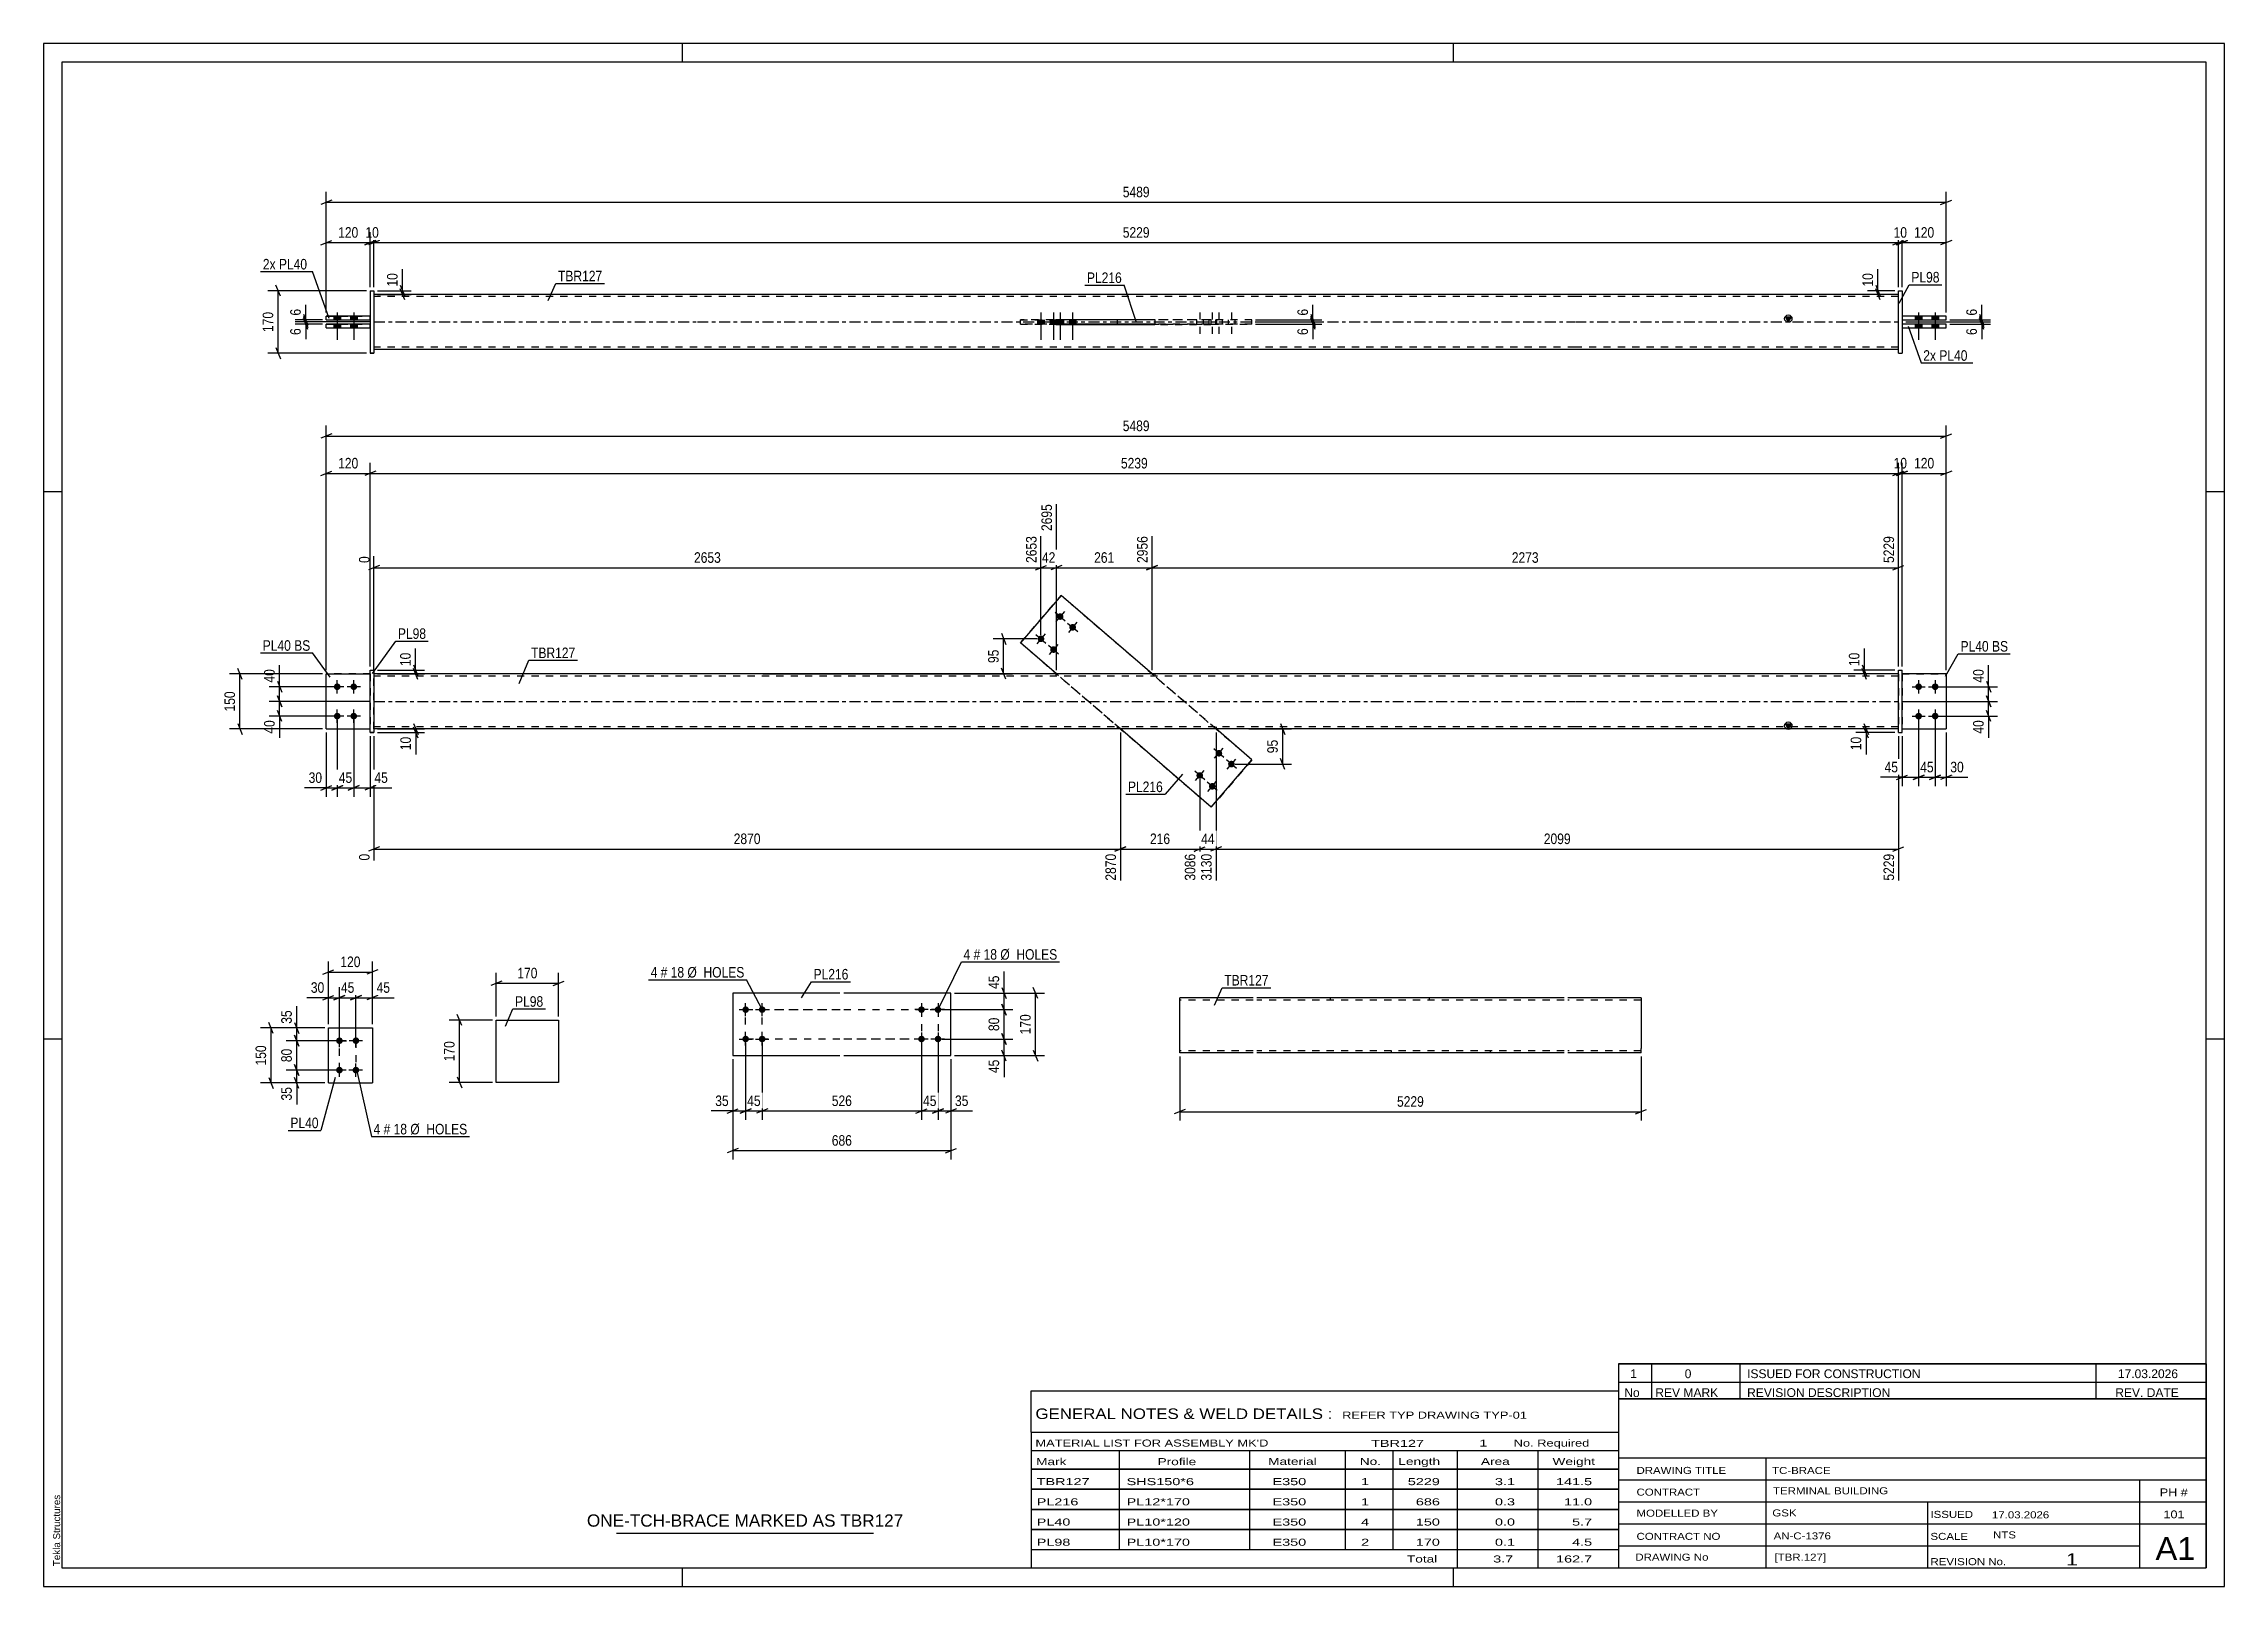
# Model space of a CAD drawing. Header units: millimetres. Extents: x 0 to 594, y 0 to 420.
import ezdxf

# ---------------------------------------------------------------- set-up
doc = ezdxf.new("R2010")
doc.units = ezdxf.units.MM
doc.linetypes.add('DXK_LINE_DOT2', pattern=[3.9198, 1.9599, -1.9599])
doc.linetypes.add('DXK_LINE_DOT3', pattern=[5.9187, 2.979, -0.9799, 0.9799, -0.9799])
doc.styles.add('Arial', font='ARIAL.TTF', dxfattribs={"height": 0.2})
doc.styles.add('Arial Narrow', font='ARIALN.TTF', dxfattribs={"height": 0.2})

# ---------------------------------------------------------------- blocks, each defined once
blk = doc.blocks.new('Unknown-580871547-1129')
at = {"color": 5, "linetype": 'Continuous'}
for p, q in [((594, 420), (0, 420)), ((0, 420), (0, 0)), ((174, 415), (174, 420)), ((384, 415), (384, 420)), ((594, 0), (594, 420)), ((589, 415), (5, 415)), ((5, 415), (5, 5)), ((589, 5), (589, 415)), ((5, 298), (0, 298)), ((594, 298), (589, 298)), ((5, 149), (0, 149)), ((594, 149), (589, 149)), ((0, 0), (594, 0)), ((5, 5), (589, 5)), ((174, 0), (174, 5)), ((384, 0), (384, 5))]:
    blk.add_line(p, q, dxfattribs=at)
at = {"color": 174, "linetype": 'Continuous', "style": 'Arial'}
blk.add_text('Tekla Structures', height=1.9102, rotation=90, dxfattribs=at).set_placement((4.5, 5.5))
blk = doc.blocks.new('Part-580871547-2165 - 2159')
at = {"color": 2, "linetype": 'Continuous'}
for p, q in [((77.57, 137.05), (77.57, 152.05)), ((77.57, 152.05), (89.57, 152.05)), ((89.57, 152.05), (89.57, 137.05)), ((77.57, 137.05), (77.57, 137.05)), ((77.57, 137.05), (89.57, 137.05)), ((89.57, 137.05), (89.57, 137.05))]:
    blk.add_line(p, q, dxfattribs=at)
at = {"color": 7, "linetype": 'DXK_LINE_DOT2'}
for p, q in [((77.57, 152.05), (89.57, 152.05)), ((77.57, 137.05), (89.57, 137.05))]:
    blk.add_line(p, q, dxfattribs=at)
blk = doc.blocks.new('Bolt-580871547-2198 - 2159')
at = {"linetype": 'Continuous'}
for points in [[(80.57, 149.45), (80.76, 149.43), (80.94, 149.37), (81.1, 149.28), (81.24, 149.15), (81.35, 149), (81.43, 148.83), (81.47, 148.64), (81.47, 148.45), (81.43, 148.27), (81.35, 148.1), (81.24, 147.95), (81.1, 147.82), (80.94, 147.73), (80.76, 147.67), (80.57, 147.65), (80.38, 147.67), (80.21, 147.73), (80.04, 147.82), (79.9, 147.95), (79.79, 148.1), (79.72, 148.27), (79.68, 148.45), (79.68, 148.64), (79.72, 148.83), (79.79, 149), (79.9, 149.15), (80.04, 149.28), (80.21, 149.37), (80.38, 149.43)], [(85.07, 149.45), (85.26, 149.43), (85.44, 149.37), (85.6, 149.28), (85.74, 149.15), (85.85, 149), (85.93, 148.83), (85.97, 148.64), (85.97, 148.45), (85.93, 148.27), (85.85, 148.1), (85.74, 147.95), (85.6, 147.82), (85.44, 147.73), (85.26, 147.67), (85.07, 147.65), (84.88, 147.67), (84.71, 147.73), (84.54, 147.82), (84.4, 147.95), (84.29, 148.1), (84.22, 148.27), (84.18, 148.45), (84.18, 148.64), (84.22, 148.83), (84.29, 149), (84.4, 149.15), (84.54, 149.28), (84.71, 149.37), (84.88, 149.43)], [(80.57, 141.45), (80.76, 141.43), (80.94, 141.37), (81.1, 141.28), (81.24, 141.15), (81.35, 141), (81.43, 140.83), (81.47, 140.64), (81.47, 140.45), (81.43, 140.27), (81.35, 140.1), (81.24, 139.95), (81.1, 139.82), (80.94, 139.73), (80.76, 139.67), (80.57, 139.65), (80.38, 139.67), (80.21, 139.73), (80.04, 139.82), (79.9, 139.95), (79.79, 140.1), (79.72, 140.27), (79.68, 140.45), (79.68, 140.64), (79.72, 140.83), (79.79, 141), (79.9, 141.15), (80.04, 141.28), (80.21, 141.37), (80.38, 141.43)], [(85.07, 141.45), (85.26, 141.43), (85.44, 141.37), (85.6, 141.28), (85.74, 141.15), (85.85, 141), (85.93, 140.83), (85.97, 140.64), (85.97, 140.45), (85.93, 140.27), (85.85, 140.1), (85.74, 139.95), (85.6, 139.82), (85.44, 139.73), (85.26, 139.67), (85.07, 139.65), (84.88, 139.67), (84.71, 139.73), (84.54, 139.82), (84.4, 139.95), (84.29, 140.1), (84.22, 140.27), (84.18, 140.45), (84.18, 140.64), (84.22, 140.83), (84.29, 141), (84.4, 141.15), (84.54, 141.28), (84.71, 141.37), (84.88, 141.43)]]:
    blk.add_hatch(color=1, dxfattribs=at).paths.add_polyline_path(points)
at = {"color": 1, "linetype": 'Continuous'}
for p, q in [((82.37, 148.55), (78.77, 148.55)), ((80.57, 146.75), (80.57, 150.35)), ((86.87, 148.55), (83.27, 148.55)), ((85.07, 146.75), (85.07, 150.35)), ((82.37, 140.55), (78.77, 140.55)), ((80.57, 138.75), (80.57, 142.35)), ((86.87, 140.55), (83.27, 140.55)), ((85.07, 138.75), (85.07, 142.35))]:
    blk.add_line(p, q, dxfattribs=at)
blk = doc.blocks.new('Bolt-580871547-1681 - 1671')
at = {"linetype": 'Continuous'}
for points in [[(79.97, 244.02), (79.79, 244.04), (79.61, 244.1), (79.44, 244.19), (79.31, 244.32), (79.19, 244.47), (79.12, 244.64), (79.08, 244.82), (79.08, 245.01), (79.12, 245.2), (79.19, 245.37), (79.31, 245.52), (79.44, 245.65), (79.61, 245.74), (79.79, 245.8), (79.97, 245.82), (80.16, 245.8), (80.34, 245.74), (80.5, 245.65), (80.64, 245.52), (80.75, 245.37), (80.83, 245.2), (80.87, 245.01), (80.87, 244.82), (80.83, 244.64), (80.75, 244.47), (80.64, 244.32), (80.5, 244.19), (80.34, 244.1), (80.16, 244.04)], [(84.47, 244.02), (84.29, 244.04), (84.11, 244.1), (83.94, 244.19), (83.81, 244.32), (83.69, 244.47), (83.62, 244.64), (83.58, 244.82), (83.58, 245.01), (83.62, 245.2), (83.69, 245.37), (83.81, 245.52), (83.94, 245.65), (84.11, 245.74), (84.29, 245.8), (84.47, 245.82), (84.66, 245.8), (84.84, 245.74), (85, 245.65), (85.14, 245.52), (85.25, 245.37), (85.33, 245.2), (85.37, 245.01), (85.37, 244.82), (85.33, 244.64), (85.25, 244.47), (85.14, 244.32), (85, 244.19), (84.84, 244.1), (84.66, 244.04)], [(79.97, 236.02), (79.79, 236.04), (79.61, 236.1), (79.44, 236.19), (79.31, 236.32), (79.19, 236.47), (79.12, 236.64), (79.08, 236.82), (79.08, 237.01), (79.12, 237.2), (79.19, 237.37), (79.31, 237.52), (79.44, 237.65), (79.61, 237.74), (79.79, 237.8), (79.97, 237.82), (80.16, 237.8), (80.34, 237.74), (80.5, 237.65), (80.64, 237.52), (80.75, 237.37), (80.83, 237.2), (80.87, 237.01), (80.87, 236.82), (80.83, 236.64), (80.75, 236.47), (80.64, 236.32), (80.5, 236.19), (80.34, 236.1), (80.16, 236.04)], [(84.47, 236.02), (84.29, 236.04), (84.11, 236.1), (83.94, 236.19), (83.81, 236.32), (83.69, 236.47), (83.62, 236.64), (83.58, 236.82), (83.58, 237.01), (83.62, 237.2), (83.69, 237.37), (83.81, 237.52), (83.94, 237.65), (84.11, 237.74), (84.29, 237.8), (84.47, 237.82), (84.66, 237.8), (84.84, 237.74), (85, 237.65), (85.14, 237.52), (85.25, 237.37), (85.33, 237.2), (85.37, 237.01), (85.37, 236.82), (85.33, 236.64), (85.25, 236.47), (85.14, 236.32), (85, 236.19), (84.84, 236.1), (84.66, 236.04)]]:
    blk.add_hatch(color=1, dxfattribs=at).paths.add_polyline_path(points)
at = {"color": 1, "linetype": 'Continuous'}
for p, q in [((81.77, 244.92), (78.17, 244.92)), ((79.97, 243.12), (79.97, 246.72)), ((86.27, 244.92), (82.67, 244.92)), ((84.47, 243.12), (84.47, 246.72)), ((79.97, 235.12), (79.97, 238.72)), ((84.47, 235.12), (84.47, 238.72)), ((81.77, 236.92), (78.17, 236.92)), ((86.27, 236.92), (82.67, 236.92))]:
    blk.add_line(p, q, dxfattribs=at)
blk = doc.blocks.new('Part-580871547-1687 - 1671')
at = {"color": 2, "linetype": 'Continuous'}
for p, q in [((277.16, 269.72), (266.07, 256.84)), ((277.16, 269.72), (277.16, 269.72)), ((301.91, 248.42), (277.16, 269.72)), ((275.85, 248.42), (266.07, 256.84)), ((266.07, 256.84), (266.07, 256.84)), ((318.03, 212.11), (293.28, 233.42)), ((329.12, 225), (319.34, 233.42)), ((318.03, 212.11), (329.12, 225)), ((329.12, 225), (329.12, 225)), ((318.03, 212.11), (318.03, 212.11))]:
    blk.add_line(p, q, dxfattribs=at)
at = {"color": 7, "linetype": 'DXK_LINE_DOT2'}
for p, q in [((266.07, 256.84), (277.16, 269.72)), ((329.12, 225), (277.16, 269.72)), ((318.03, 212.11), (266.07, 256.84)), ((293.28, 233.42), (275.85, 248.42)), ((319.34, 233.42), (301.91, 248.42)), ((329.12, 225), (318.03, 212.11))]:
    blk.add_line(p, q, dxfattribs=at)
blk = doc.blocks.new('Bolt-580871547-1679 - 1671')
at = {"linetype": 'Continuous'}
for points in [[(319.54, 226.13), (319.41, 226.26), (319.31, 226.42), (319.25, 226.6), (319.23, 226.79), (319.24, 226.97), (319.29, 227.15), (319.39, 227.32), (319.51, 227.46), (319.66, 227.58), (319.83, 227.66), (320.01, 227.7), (320.2, 227.7), (320.38, 227.67), (320.56, 227.6), (320.71, 227.49), (320.84, 227.35), (320.94, 227.19), (321, 227.01), (321.02, 226.83), (321.01, 226.64), (320.96, 226.46), (320.86, 226.29), (320.74, 226.15), (320.59, 226.04), (320.42, 225.96), (320.24, 225.91), (320.05, 225.91), (319.87, 225.95), (319.69, 226.02)], [(314.32, 220.06), (314.19, 220.2), (314.09, 220.36), (314.03, 220.54), (314.01, 220.72), (314.02, 220.91), (314.08, 221.09), (314.17, 221.26), (314.29, 221.4), (314.44, 221.51), (314.61, 221.59), (314.79, 221.64), (314.98, 221.64), (315.17, 221.61), (315.34, 221.53), (315.49, 221.43), (315.62, 221.29), (315.72, 221.13), (315.78, 220.95), (315.81, 220.76), (315.79, 220.58), (315.74, 220.4), (315.65, 220.23), (315.52, 220.09), (315.37, 219.97), (315.2, 219.89), (315.02, 219.85), (314.83, 219.85), (314.65, 219.88), (314.47, 219.95)], [(322.95, 223.19), (322.82, 223.33), (322.72, 223.49), (322.66, 223.67), (322.64, 223.85), (322.65, 224.04), (322.71, 224.22), (322.8, 224.38), (322.92, 224.53), (323.07, 224.64), (323.24, 224.72), (323.42, 224.76), (323.61, 224.77), (323.79, 224.73), (323.97, 224.66), (324.12, 224.55), (324.25, 224.42), (324.35, 224.26), (324.41, 224.08), (324.44, 223.89), (324.42, 223.7), (324.37, 223.52), (324.28, 223.36), (324.15, 223.22), (324, 223.1), (323.83, 223.02), (323.65, 222.98), (323.46, 222.97), (323.28, 223.01), (323.1, 223.08)], [(317.73, 217.13), (317.6, 217.26), (317.5, 217.42), (317.44, 217.6), (317.42, 217.79), (317.43, 217.98), (317.49, 218.16), (317.58, 218.32), (317.7, 218.46), (317.85, 218.58), (318.02, 218.66), (318.2, 218.7), (318.39, 218.71), (318.58, 218.67), (318.75, 218.6), (318.9, 218.49), (319.03, 218.35), (319.13, 218.19), (319.19, 218.02), (319.22, 217.83), (319.2, 217.64), (319.15, 217.46), (319.06, 217.3), (318.93, 217.15), (318.78, 217.04), (318.61, 216.96), (318.43, 216.92), (318.24, 216.91), (318.06, 216.95), (317.88, 217.02)]]:
    blk.add_hatch(color=1, dxfattribs=at).paths.add_polyline_path(points)
at = {"color": 1, "linetype": 'Continuous'}
for p, q in [((321.49, 225.63), (318.76, 227.98)), ((318.95, 225.44), (321.3, 228.17)), ((316.27, 219.57), (313.54, 221.92)), ((313.73, 219.38), (316.08, 222.11)), ((324.9, 222.7), (322.17, 225.05)), ((322.36, 222.51), (324.71, 225.24)), ((319.68, 216.63), (316.95, 218.98)), ((317.14, 216.44), (319.49, 219.17))]:
    blk.add_line(p, q, dxfattribs=at)
blk = doc.blocks.new('Bolt-580871547-1680 - 1671')
at = {"linetype": 'Continuous'}
for points in [[(277.47, 264.71), (277.6, 264.57), (277.69, 264.41), (277.76, 264.23), (277.78, 264.05), (277.77, 263.86), (277.71, 263.68), (277.62, 263.51), (277.5, 263.37), (277.35, 263.26), (277.18, 263.18), (276.99, 263.13), (276.81, 263.13), (276.62, 263.16), (276.45, 263.24), (276.29, 263.34), (276.16, 263.48), (276.07, 263.64), (276, 263.82), (275.98, 264.01), (276, 264.19), (276.05, 264.37), (276.14, 264.54), (276.26, 264.68), (276.41, 264.8), (276.58, 264.88), (276.77, 264.92), (276.95, 264.92), (277.14, 264.89), (277.31, 264.82)], [(280.88, 261.77), (281.01, 261.64), (281.11, 261.48), (281.17, 261.3), (281.19, 261.11), (281.18, 260.92), (281.12, 260.74), (281.03, 260.58), (280.91, 260.44), (280.76, 260.32), (280.59, 260.24), (280.41, 260.2), (280.22, 260.19), (280.03, 260.23), (279.86, 260.3), (279.7, 260.41), (279.58, 260.55), (279.48, 260.71), (279.42, 260.88), (279.39, 261.07), (279.41, 261.26), (279.46, 261.44), (279.55, 261.6), (279.67, 261.75), (279.82, 261.86), (279.99, 261.94), (280.18, 261.98), (280.37, 261.99), (280.55, 261.95), (280.72, 261.88)], [(272.25, 258.65), (272.38, 258.51), (272.48, 258.35), (272.54, 258.17), (272.56, 257.98), (272.55, 257.8), (272.49, 257.62), (272.4, 257.45), (272.28, 257.31), (272.13, 257.19), (271.96, 257.11), (271.78, 257.07), (271.59, 257.07), (271.4, 257.1), (271.23, 257.17), (271.08, 257.28), (270.95, 257.42), (270.85, 257.58), (270.79, 257.76), (270.76, 257.94), (270.78, 258.13), (270.83, 258.31), (270.92, 258.48), (271.05, 258.62), (271.19, 258.73), (271.37, 258.81), (271.55, 258.86), (271.74, 258.86), (271.92, 258.82), (272.09, 258.75)], [(275.66, 255.71), (275.79, 255.57), (275.89, 255.41), (275.95, 255.23), (275.97, 255.05), (275.96, 254.86), (275.9, 254.68), (275.81, 254.51), (275.69, 254.37), (275.54, 254.26), (275.37, 254.18), (275.19, 254.13), (275, 254.13), (274.81, 254.17), (274.64, 254.24), (274.49, 254.35), (274.36, 254.48), (274.26, 254.64), (274.2, 254.82), (274.17, 255.01), (274.19, 255.19), (274.24, 255.38), (274.33, 255.54), (274.46, 255.68), (274.61, 255.8), (274.78, 255.88), (274.96, 255.92), (275.15, 255.92), (275.33, 255.89), (275.51, 255.82)]]:
    blk.add_hatch(color=1, dxfattribs=at).paths.add_polyline_path(points)
at = {"color": 1, "linetype": 'Continuous'}
for p, q in [((275.52, 265.2), (278.25, 262.85)), ((278.06, 265.39), (275.71, 262.66)), ((278.93, 262.27), (281.66, 259.92)), ((281.47, 262.46), (279.12, 259.73)), ((270.3, 259.14), (273.03, 256.79)), ((272.84, 259.33), (270.49, 256.6)), ((273.71, 256.2), (276.44, 253.85)), ((276.25, 256.39), (273.9, 253.66))]:
    blk.add_line(p, q, dxfattribs=at)
blk = doc.blocks.new('Bolt-580871547-1682 - 1671')
at = {"linetype": 'Continuous'}
for points in [[(510.72, 245.82), (510.91, 245.8), (511.09, 245.74), (511.25, 245.65), (511.39, 245.52), (511.5, 245.37), (511.58, 245.2), (511.62, 245.01), (511.62, 244.82), (511.58, 244.64), (511.5, 244.47), (511.39, 244.32), (511.25, 244.19), (511.09, 244.1), (510.91, 244.04), (510.72, 244.02), (510.54, 244.04), (510.36, 244.1), (510.19, 244.19), (510.06, 244.32), (509.94, 244.47), (509.87, 244.64), (509.83, 244.82), (509.83, 245.01), (509.87, 245.2), (509.94, 245.37), (510.06, 245.52), (510.19, 245.65), (510.36, 245.74), (510.54, 245.8)], [(515.22, 245.82), (515.41, 245.8), (515.59, 245.74), (515.75, 245.65), (515.89, 245.52), (516, 245.37), (516.08, 245.2), (516.12, 245.01), (516.12, 244.82), (516.08, 244.64), (516, 244.47), (515.89, 244.32), (515.75, 244.19), (515.59, 244.1), (515.41, 244.04), (515.22, 244.02), (515.04, 244.04), (514.86, 244.1), (514.69, 244.19), (514.56, 244.32), (514.44, 244.47), (514.37, 244.64), (514.33, 244.82), (514.33, 245.01), (514.37, 245.2), (514.44, 245.37), (514.56, 245.52), (514.69, 245.65), (514.86, 245.74), (515.04, 245.8)], [(510.72, 237.82), (510.91, 237.8), (511.09, 237.74), (511.25, 237.65), (511.39, 237.52), (511.5, 237.37), (511.58, 237.2), (511.62, 237.01), (511.62, 236.82), (511.58, 236.64), (511.5, 236.47), (511.39, 236.32), (511.25, 236.19), (511.09, 236.1), (510.91, 236.04), (510.72, 236.02), (510.54, 236.04), (510.36, 236.1), (510.19, 236.19), (510.06, 236.32), (509.94, 236.47), (509.87, 236.64), (509.83, 236.82), (509.83, 237.01), (509.87, 237.2), (509.94, 237.37), (510.06, 237.52), (510.19, 237.65), (510.36, 237.74), (510.54, 237.8)], [(515.22, 237.82), (515.41, 237.8), (515.59, 237.74), (515.75, 237.65), (515.89, 237.52), (516, 237.37), (516.08, 237.2), (516.12, 237.01), (516.12, 236.82), (516.08, 236.64), (516, 236.47), (515.89, 236.32), (515.75, 236.19), (515.59, 236.1), (515.41, 236.04), (515.22, 236.02), (515.04, 236.04), (514.86, 236.1), (514.69, 236.19), (514.56, 236.32), (514.44, 236.47), (514.37, 236.64), (514.33, 236.82), (514.33, 237.01), (514.37, 237.2), (514.44, 237.37), (514.56, 237.52), (514.69, 237.65), (514.86, 237.74), (515.04, 237.8)]]:
    blk.add_hatch(color=1, dxfattribs=at).paths.add_polyline_path(points)
at = {"color": 1, "linetype": 'Continuous'}
for p, q in [((508.92, 244.92), (512.52, 244.92)), ((510.72, 246.72), (510.72, 243.12)), ((513.42, 244.92), (517.02, 244.92)), ((515.22, 246.72), (515.22, 243.12)), ((510.72, 238.72), (510.72, 235.12)), ((515.22, 238.72), (515.22, 235.12)), ((508.92, 236.92), (512.52, 236.92)), ((513.42, 236.92), (517.02, 236.92))]:
    blk.add_line(p, q, dxfattribs=at)
blk = doc.blocks.new('Part-580871547-1692 - 1671')
at = {"color": 2, "linetype": 'Continuous'}
for p, q in [((88.97, 249.42), (89.97, 249.42)), ((88.97, 232.42), (88.97, 249.42)), ((89.97, 249.42), (89.97, 249.42)), ((89.97, 249.42), (89.97, 232.42)), ((88.97, 232.42), (89.97, 232.42))]:
    blk.add_line(p, q, dxfattribs=at)
at = {"color": 7, "linetype": 'DXK_LINE_DOT2'}
for p, q in [((88.97, 249.42), (89.97, 249.42)), ((89.97, 232.42), (88.97, 232.42)), ((88.97, 232.42), (88.97, 232.42)), ((89.97, 232.42), (89.97, 232.42))]:
    blk.add_line(p, q, dxfattribs=at)
blk = doc.blocks.new('Part-580871547-1697 - 1671')
at = {"color": 7, "linetype": 'DXK_LINE_DOT2'}
for p, q in [((76.97, 233.42), (76.97, 248.42)), ((76.97, 248.42), (88.97, 248.42)), ((88.97, 248.42), (76.97, 248.42)), ((88.97, 248.42), (88.97, 233.42)), ((76.97, 233.42), (76.97, 233.42)), ((76.97, 233.42), (88.97, 233.42)), ((76.97, 233.42), (88.97, 233.42)), ((88.97, 233.42), (88.97, 233.42))]:
    blk.add_line(p, q, dxfattribs=at)
blk = doc.blocks.new('Part-580871547-1702 - 1671')
at = {"color": 2, "linetype": 'Continuous'}
for p, q in [((76.97, 233.42), (76.97, 248.42)), ((76.97, 248.42), (88.97, 248.42)), ((76.97, 233.42), (76.97, 233.42)), ((76.97, 233.42), (88.97, 233.42))]:
    blk.add_line(p, q, dxfattribs=at)
at = {"color": 7, "linetype": 'DXK_LINE_DOT2'}
for p, q in [((88.97, 248.42), (76.97, 248.42)), ((88.97, 248.42), (88.97, 233.42)), ((76.97, 233.42), (76.97, 233.42)), ((76.97, 233.42), (88.97, 233.42)), ((88.97, 233.42), (88.97, 233.42))]:
    blk.add_line(p, q, dxfattribs=at)
blk = doc.blocks.new('Part-580871547-1703 - 1671')
at = {"color": 2, "linetype": 'Continuous'}
for p, q in [((505.22, 249.42), (506.22, 249.42)), ((505.22, 232.42), (505.22, 249.42)), ((506.22, 232.42), (506.22, 249.42)), ((505.22, 232.42), (505.22, 232.42)), ((505.22, 232.42), (506.22, 232.42))]:
    blk.add_line(p, q, dxfattribs=at)
at = {"color": 7, "linetype": 'DXK_LINE_DOT2'}
for p, q in [((505.22, 249.42), (506.22, 249.42)), ((505.22, 232.42), (506.22, 232.42))]:
    blk.add_line(p, q, dxfattribs=at)
blk = doc.blocks.new('Part-580871547-1708 - 1671')
at = {"color": 7, "linetype": 'DXK_LINE_DOT2'}
for p, q in [((506.22, 248.42), (518.22, 248.42)), ((518.22, 248.42), (506.22, 248.42)), ((506.22, 248.42), (506.22, 248.42)), ((506.22, 248.42), (506.22, 233.42)), ((518.22, 248.42), (518.22, 248.42)), ((518.22, 248.42), (518.22, 233.42)), ((506.22, 233.42), (518.22, 233.42)), ((506.22, 233.42), (518.22, 233.42))]:
    blk.add_line(p, q, dxfattribs=at)
blk = doc.blocks.new('Part-580871547-1713 - 1671')
at = {"color": 2, "linetype": 'Continuous'}
for p, q in [((518.22, 248.42), (506.22, 248.42)), ((518.22, 248.42), (518.22, 248.42)), ((518.22, 248.42), (518.22, 233.42)), ((506.22, 233.42), (518.22, 233.42))]:
    blk.add_line(p, q, dxfattribs=at)
at = {"color": 7, "linetype": 'DXK_LINE_DOT2'}
for p, q in [((506.22, 248.42), (518.22, 248.42)), ((506.22, 248.42), (506.22, 248.42)), ((506.22, 248.42), (506.22, 233.42)), ((506.22, 233.42), (518.22, 233.42))]:
    blk.add_line(p, q, dxfattribs=at)
blk = doc.blocks.new('Part-580871547-1718 - 1671')
at = {"linetype": 'Continuous'}
blk.add_hatch(color=2, dxfattribs=at).paths.add_polyline_path([(475.22, 233.42), (474.42, 234.82), (476.02, 234.82)])
at = {"color": 2, "linetype": 'Continuous'}
for p, q in [((177.97, 248.42), (89.97, 248.42)), ((417.12, 248.42), (178.07, 248.42)), ((505.22, 248.42), (417.22, 248.42)), ((177.97, 233.42), (89.97, 233.42)), ((417.12, 233.42), (178.07, 233.42)), ((505.22, 233.42), (417.22, 233.42)), ((475.22, 233.42), (474.42, 234.82)), ((474.42, 234.82), (476.02, 234.82)), ((476.02, 234.82), (475.22, 233.42))]:
    blk.add_line(p, q, dxfattribs=at)
at = {"color": 7, "linetype": 'DXK_LINE_DOT2'}
for p, q in [((89.97, 233.42), (89.97, 248.42)), ((177.97, 247.82), (89.97, 247.82)), ((417.12, 247.82), (178.07, 247.82)), ((275.75, 248.42), (275.75, 247.82)), ((302.71, 248.42), (302.71, 247.82)), ((505.22, 247.82), (417.22, 247.82)), ((505.22, 248.42), (505.22, 233.42)), ((177.97, 234.02), (89.97, 234.02)), ((417.12, 234.02), (178.07, 234.02)), ((292.49, 233.42), (292.49, 234.02)), ((319.44, 233.42), (319.44, 234.02)), ((505.22, 234.02), (417.22, 234.02))]:
    blk.add_line(p, q, dxfattribs=at)
at = {"color": 7, "linetype": 'DXK_LINE_DOT3'}
for p, q in [((89.97, 240.92), (177.97, 240.92)), ((178.07, 240.92), (417.12, 240.92)), ((417.22, 240.92), (505.22, 240.92))]:
    blk.add_line(p, q, dxfattribs=at)
at = {"color": 2, "linetype": 'Continuous'}
blk.add_circle((475.22, 234.32), 1, dxfattribs=at)
blk = doc.blocks.new('Part-580871547-1455 - 1366')
at = {"linetype": 'Continuous'}
blk.add_hatch(color=2, dxfattribs=at).paths.add_polyline_path([(475.22, 344.23), (474.42, 345.63), (476.02, 345.63)])
at = {"color": 2, "linetype": 'Continuous'}
for p, q in [((177.97, 351.73), (89.97, 351.73)), ((417.12, 351.73), (178.07, 351.73)), ((505.22, 351.73), (417.22, 351.73)), ((275.75, 344.93), (275.75, 344.83)), ((275.75, 344.93), (302.71, 344.93)), ((275.75, 344.93), (275.75, 344.93)), ((292.49, 344.93), (292.49, 344.83)), ((302.71, 344.93), (302.71, 343.53)), ((475.22, 344.23), (474.42, 345.63)), ((474.42, 345.63), (476.02, 345.63)), ((476.02, 345.63), (475.22, 344.23)), ((275.75, 343.53), (275.75, 343.63)), ((275.75, 343.53), (302.71, 343.53)), ((292.49, 343.53), (292.49, 343.63)), ((177.97, 336.73), (89.97, 336.73)), ((417.12, 336.73), (178.07, 336.73)), ((505.22, 336.73), (417.22, 336.73))]:
    blk.add_line(p, q, dxfattribs=at)
at = {"color": 7, "linetype": 'DXK_LINE_DOT2'}
for p, q in [((89.97, 351.73), (89.97, 336.73)), ((177.97, 351.13), (89.97, 351.13)), ((417.12, 351.13), (178.07, 351.13)), ((505.22, 351.13), (417.22, 351.13)), ((505.22, 336.73), (505.22, 351.73)), ((275.75, 344.93), (302.71, 344.93)), ((275.75, 343.63), (275.75, 344.83)), ((292.49, 344.93), (319.44, 344.93)), ((292.49, 344.93), (292.49, 344.93)), ((292.49, 344.93), (319.44, 344.93)), ((292.49, 343.63), (292.49, 344.93)), ((319.44, 344.93), (319.44, 343.53)), ((275.75, 343.53), (302.71, 343.53)), ((292.49, 343.53), (292.49, 343.53)), ((292.49, 343.53), (292.49, 343.53)), ((319.44, 343.53), (292.49, 343.53)), ((292.49, 343.53), (319.44, 343.53)), ((177.97, 337.33), (89.97, 337.33)), ((417.12, 337.33), (178.07, 337.33)), ((505.22, 337.33), (417.22, 337.33))]:
    blk.add_line(p, q, dxfattribs=at)
at = {"color": 7, "linetype": 'DXK_LINE_DOT3'}
for p, q in [((89.97, 344.23), (177.97, 344.23)), ((178.07, 344.23), (417.12, 344.23)), ((417.22, 344.23), (505.22, 344.23))]:
    blk.add_line(p, q, dxfattribs=at)
at = {"color": 2, "linetype": 'Continuous'}
blk.add_circle((475.22, 345.13), 1, dxfattribs=at)
blk = doc.blocks.new('Part-580871547-1417 - 1366')
at = {"color": 2, "linetype": 'Continuous'}
for p, q in [((76.97, 342.63), (76.97, 343.63)), ((88.97, 343.63), (76.97, 343.63)), ((76.97, 342.63), (76.97, 342.63)), ((76.97, 342.63), (88.97, 342.63))]:
    blk.add_line(p, q, dxfattribs=at)
at = {"color": 7, "linetype": 'DXK_LINE_DOT2'}
for p, q in [((76.97, 343.63), (88.97, 343.63)), ((76.97, 342.63), (88.97, 342.63)), ((88.97, 342.63), (88.97, 343.63))]:
    blk.add_line(p, q, dxfattribs=at)
blk = doc.blocks.new('Bolt-580871547-1369 - 1366')
at = {"linetype": 'Continuous'}
for points in [[(511.62, 345.83), (509.82, 345.83), (509.82, 344.83), (511.62, 344.83)], [(511.62, 345.83), (509.82, 345.83), (509.82, 344.83), (511.62, 344.83)], [(516.12, 345.83), (514.32, 345.83), (514.32, 344.83), (516.12, 344.83)], [(516.12, 345.83), (514.32, 345.83), (514.32, 344.83), (516.12, 344.83)], [(511.62, 343.63), (509.82, 343.63), (509.82, 342.63), (511.62, 342.63)], [(511.62, 343.63), (509.82, 343.63), (509.82, 342.63), (511.62, 342.63)], [(516.12, 343.63), (514.32, 343.63), (514.32, 342.63), (516.12, 342.63)], [(516.12, 343.63), (514.32, 343.63), (514.32, 342.63), (516.12, 342.63)]]:
    blk.add_hatch(color=1, dxfattribs=at).paths.add_polyline_path(points)
at = {"color": 1, "linetype": 'Continuous'}
for p, q in [((509.82, 345.83), (509.82, 344.83)), ((509.82, 345.83), (509.82, 344.83)), ((510.72, 346.83), (510.72, 339.33)), ((510.72, 346.83), (510.72, 339.33)), ((511.62, 345.83), (511.62, 344.83)), ((511.62, 345.83), (511.62, 344.83)), ((514.32, 345.83), (514.32, 344.83)), ((514.32, 345.83), (514.32, 344.83)), ((515.22, 346.83), (515.22, 339.33)), ((515.22, 346.83), (515.22, 339.33)), ((516.12, 345.83), (516.12, 344.83)), ((516.12, 345.83), (516.12, 344.83)), ((509.82, 343.63), (509.82, 342.63)), ((509.82, 343.63), (509.82, 342.63)), ((511.62, 343.63), (511.62, 342.63)), ((511.62, 343.63), (511.62, 342.63)), ((514.32, 343.63), (514.32, 342.63)), ((514.32, 343.63), (514.32, 342.63)), ((516.12, 343.63), (516.12, 342.63)), ((516.12, 343.63), (516.12, 342.63))]:
    blk.add_line(p, q, dxfattribs=at)
blk = doc.blocks.new('Bolt-580871547-1434 - 1366')
at = {"color": 1, "linetype": 'DXK_LINE_DOT2'}
for p, q in [((314.01, 344.83), (314.01, 343.63)), ((314.91, 346.83), (314.91, 339.33)), ((315.81, 344.83), (315.81, 343.63)), ((317.42, 344.83), (317.42, 343.63)), ((318.32, 346.83), (318.32, 339.33)), ((319.22, 344.83), (319.22, 343.63)), ((319.22, 344.83), (319.22, 343.63)), ((320.12, 346.83), (320.12, 339.33)), ((321.02, 344.83), (321.02, 343.63)), ((322.64, 344.83), (322.64, 343.63)), ((323.54, 346.83), (323.54, 339.33)), ((324.44, 344.83), (324.44, 343.63))]:
    blk.add_line(p, q, dxfattribs=at)
blk = doc.blocks.new('Bolt-580871547-1370 - 1366')
at = {"linetype": 'Continuous'}
for points in [[(79.07, 344.83), (80.87, 344.83), (80.87, 345.83), (79.07, 345.83)], [(79.07, 344.83), (80.87, 344.83), (80.87, 345.83), (79.07, 345.83)], [(83.57, 344.83), (85.37, 344.83), (85.37, 345.83), (83.57, 345.83)], [(83.57, 344.83), (85.37, 344.83), (85.37, 345.83), (83.57, 345.83)], [(79.07, 342.63), (80.87, 342.63), (80.87, 343.63), (79.07, 343.63)], [(79.07, 342.63), (80.87, 342.63), (80.87, 343.63), (79.07, 343.63)], [(83.57, 342.63), (85.37, 342.63), (85.37, 343.63), (83.57, 343.63)], [(83.57, 342.63), (85.37, 342.63), (85.37, 343.63), (83.57, 343.63)]]:
    blk.add_hatch(color=1, dxfattribs=at).paths.add_polyline_path(points)
at = {"color": 1, "linetype": 'Continuous'}
for p, q in [((79.07, 345.83), (79.07, 344.83)), ((79.07, 345.83), (79.07, 344.83)), ((79.97, 346.83), (79.97, 339.33)), ((79.97, 346.83), (79.97, 339.33)), ((80.87, 345.83), (80.87, 344.83)), ((80.87, 345.83), (80.87, 344.83)), ((83.57, 345.83), (83.57, 344.83)), ((83.57, 345.83), (83.57, 344.83)), ((84.47, 346.83), (84.47, 339.33)), ((84.47, 346.83), (84.47, 339.33)), ((85.37, 345.83), (85.37, 344.83)), ((85.37, 345.83), (85.37, 344.83)), ((79.07, 343.63), (79.07, 342.63)), ((79.07, 343.63), (79.07, 342.63)), ((80.87, 343.63), (80.87, 342.63)), ((80.87, 343.63), (80.87, 342.63)), ((83.57, 343.63), (83.57, 342.63)), ((83.57, 343.63), (83.57, 342.63)), ((85.37, 343.63), (85.37, 342.63)), ((85.37, 343.63), (85.37, 342.63))]:
    blk.add_line(p, q, dxfattribs=at)
blk = doc.blocks.new('Part-580871547-1412 - 1366')
at = {"color": 2, "linetype": 'Continuous'}
for p, q in [((76.97, 344.83), (76.97, 345.83)), ((88.97, 345.83), (76.97, 345.83)), ((76.97, 344.83), (76.97, 344.83)), ((76.97, 344.83), (88.97, 344.83))]:
    blk.add_line(p, q, dxfattribs=at)
at = {"color": 7, "linetype": 'DXK_LINE_DOT2'}
for p, q in [((76.97, 345.83), (88.97, 345.83)), ((76.97, 344.83), (88.97, 344.83)), ((88.97, 344.83), (88.97, 345.83))]:
    blk.add_line(p, q, dxfattribs=at)
blk = doc.blocks.new('Part-580871547-1460 - 1366')
at = {"color": 2, "linetype": 'Continuous'}
for p, q in [((518.22, 343.63), (506.22, 343.63)), ((506.22, 342.63), (518.22, 342.63)), ((518.22, 342.63), (518.22, 343.63))]:
    blk.add_line(p, q, dxfattribs=at)
at = {"color": 7, "linetype": 'DXK_LINE_DOT2'}
for p, q in [((506.22, 343.63), (506.22, 342.63)), ((518.22, 343.63), (506.22, 343.63)), ((506.22, 342.63), (518.22, 342.63))]:
    blk.add_line(p, q, dxfattribs=at)
blk = doc.blocks.new('Part-580871547-1396 - 1366')
at = {"color": 2, "linetype": 'Continuous'}
for p, q in [((266.07, 343.63), (266.07, 344.83)), ((277.16, 343.63), (277.16, 344.83)), ((302.71, 344.83), (277.16, 344.83)), ((302.71, 343.63), (277.16, 343.63))]:
    blk.add_line(p, q, dxfattribs=at)
at = {"color": 7, "linetype": 'DXK_LINE_DOT2'}
for p, q in [((318.03, 344.83), (266.07, 344.83)), ((266.07, 344.83), (277.16, 344.83)), ((329.12, 344.83), (302.71, 344.83)), ((318.03, 343.63), (318.03, 344.83)), ((329.12, 344.83), (318.03, 344.83)), ((329.12, 343.63), (329.12, 344.83)), ((266.07, 343.63), (318.03, 343.63)), ((277.16, 343.63), (266.07, 343.63)), ((329.12, 343.63), (302.71, 343.63)), ((318.03, 343.63), (329.12, 343.63))]:
    blk.add_line(p, q, dxfattribs=at)
blk = doc.blocks.new('Part-580871547-1397 - 1366')
at = {"color": 2, "linetype": 'Continuous'}
for p, q in [((88.97, 352.73), (89.97, 352.73)), ((88.97, 352.73), (88.97, 335.73)), ((89.97, 352.73), (89.97, 352.73)), ((89.97, 352.73), (89.97, 335.73)), ((89.97, 335.73), (88.97, 335.73)), ((88.97, 335.73), (88.97, 335.73))]:
    blk.add_line(p, q, dxfattribs=at)
at = {"color": 7, "linetype": 'DXK_LINE_DOT2'}
for p, q in [((88.97, 352.73), (89.97, 352.73)), ((88.97, 335.73), (89.97, 335.73)), ((88.97, 335.73), (88.97, 335.73))]:
    blk.add_line(p, q, dxfattribs=at)
blk = doc.blocks.new('Part-580871547-1432 - 1366')
at = {"color": 2, "linetype": 'Continuous'}
for p, q in [((505.22, 352.73), (505.22, 352.73)), ((505.22, 335.73), (505.22, 352.73)), ((505.22, 352.73), (506.22, 352.73)), ((506.22, 352.73), (506.22, 352.73)), ((506.22, 352.73), (506.22, 335.73)), ((505.22, 335.73), (506.22, 335.73)), ((505.22, 335.73), (505.22, 335.73)), ((506.22, 335.73), (506.22, 335.73))]:
    blk.add_line(p, q, dxfattribs=at)
at = {"color": 7, "linetype": 'DXK_LINE_DOT2'}
for p, q in [((505.22, 352.73), (506.22, 352.73)), ((505.22, 335.73), (506.22, 335.73)), ((506.22, 335.73), (506.22, 335.73))]:
    blk.add_line(p, q, dxfattribs=at)
blk = doc.blocks.new('Bolt-580871547-1435 - 1366')
at = {"linetype": 'Continuous'}
for points in [[(272.56, 344.83), (270.76, 344.83), (270.76, 343.63), (272.56, 343.63)], [(275.97, 344.83), (274.17, 344.83), (274.17, 343.63), (275.97, 343.63)], [(277.78, 344.83), (275.98, 344.83), (275.98, 343.63), (277.78, 343.63)], [(281.19, 344.83), (279.39, 344.83), (279.39, 343.63), (281.19, 343.63)]]:
    blk.add_hatch(color=1, dxfattribs=at).paths.add_polyline_path(points)
at = {"color": 1, "linetype": 'Continuous'}
for p, q in [((270.76, 344.83), (270.76, 343.63)), ((271.66, 346.83), (271.66, 339.33)), ((272.56, 344.83), (272.56, 343.63)), ((274.17, 344.83), (274.17, 343.63)), ((275.07, 346.83), (275.07, 339.33)), ((275.97, 344.83), (275.97, 343.63)), ((275.98, 344.83), (275.98, 343.63)), ((276.88, 346.83), (276.88, 339.33)), ((277.78, 344.83), (277.78, 343.63)), ((279.39, 344.83), (279.39, 343.63)), ((280.29, 346.83), (280.29, 339.33)), ((281.19, 344.83), (281.19, 343.63))]:
    blk.add_line(p, q, dxfattribs=at)
blk = doc.blocks.new('Part-580871547-1465 - 1366')
at = {"color": 2, "linetype": 'Continuous'}
for p, q in [((518.22, 345.83), (506.22, 345.83)), ((506.22, 344.83), (518.22, 344.83)), ((518.22, 344.83), (518.22, 345.83))]:
    blk.add_line(p, q, dxfattribs=at)
at = {"color": 7, "linetype": 'DXK_LINE_DOT2'}
for p, q in [((506.22, 345.83), (506.22, 344.83)), ((518.22, 345.83), (506.22, 345.83)), ((506.22, 344.83), (518.22, 344.83))]:
    blk.add_line(p, q, dxfattribs=at)
blk = doc.blocks.new('Part-580871547-3523 - 3522')
at = {"color": 2, "linetype": 'Continuous'}
for p, q in [((216.92, 161.51), (187.72, 161.51)), ((187.72, 161.51), (187.72, 144.51)), ((247.12, 161.51), (217.92, 161.51)), ((247.12, 144.51), (247.12, 161.51)), ((187.72, 144.51), (216.92, 144.51)), ((217.92, 144.51), (247.12, 144.51))]:
    blk.add_line(p, q, dxfattribs=at)
blk = doc.blocks.new('Bolt-580871547-3524 - 3522')
at = {"linetype": 'Continuous'}
for points in [[(239.12, 156.11, -1), (239.12, 157.91, -1)], [(243.62, 156.11, -1), (243.62, 157.91, -1)], [(239.12, 148.11, -1), (239.12, 149.91, -1)], [(243.62, 148.11, -1), (243.62, 149.91, -1)]]:
    blk.add_hatch(color=1, dxfattribs=at).paths.add_polyline_path(points)
at = {"color": 1, "linetype": 'Continuous'}
for p, q in [((240.92, 157.01), (237.32, 157.01)), ((239.12, 158.81), (239.12, 155.21)), ((245.42, 157.01), (241.82, 157.01)), ((243.62, 158.81), (243.62, 155.21)), ((240.92, 149.01), (237.32, 149.01)), ((239.12, 150.81), (239.12, 147.21)), ((245.42, 149.01), (241.82, 149.01)), ((243.62, 150.81), (243.62, 147.21))]:
    blk.add_line(p, q, dxfattribs=at)
blk = doc.blocks.new('Bolt-580871547-3525 - 3522')
at = {"linetype": 'Continuous'}
for points in [[(191.22, 157.91, -1), (191.22, 156.11, -1)], [(195.72, 157.91, -1), (195.72, 156.11, -1)], [(191.22, 149.91, -1), (191.22, 148.11, -1)], [(195.72, 149.91, -1), (195.72, 148.11, -1)]]:
    blk.add_hatch(color=1, dxfattribs=at).paths.add_polyline_path(points)
at = {"color": 1, "linetype": 'Continuous'}
for p, q in [((189.42, 157.01), (193.02, 157.01)), ((191.22, 155.21), (191.22, 158.81)), ((193.92, 157.01), (197.52, 157.01)), ((195.72, 155.21), (195.72, 158.81)), ((189.42, 149.01), (193.02, 149.01)), ((191.22, 147.21), (191.22, 150.81)), ((193.92, 149.01), (197.52, 149.01)), ((195.72, 147.21), (195.72, 150.81))]:
    blk.add_line(p, q, dxfattribs=at)
blk = doc.blocks.new('Part-580871547-2402 - 2396')
at = {"color": 2, "linetype": 'Continuous'}
for p, q in [((123.27, 154.18), (140.27, 154.18)), ((123.27, 137.18), (123.27, 154.18)), ((140.27, 154.18), (140.27, 137.18)), ((140.27, 137.18), (123.27, 137.18))]:
    blk.add_line(p, q, dxfattribs=at)
blk = doc.blocks.new('Part-580871547-2435 - 2427')
at = {"color": 2, "linetype": 'Continuous'}
for p, q in [((329.45, 160.23), (309.45, 160.23)), ((309.45, 145.32), (309.45, 160.23)), ((414.14, 160.23), (330.45, 160.23)), ((435.14, 160.23), (415.14, 160.23)), ((435.14, 160.23), (435.14, 146.43)), ((309.45, 145.23), (309.45, 145.32)), ((329.45, 145.23), (309.45, 145.23)), ((414.14, 145.23), (330.45, 145.23)), ((435.14, 145.23), (415.14, 145.23)), ((435.14, 145.23), (435.14, 146.43))]:
    blk.add_line(p, q, dxfattribs=at)
at = {"color": 7, "linetype": 'DXK_LINE_DOT2'}
for p, q in [((329.45, 159.63), (309.45, 159.63)), ((414.14, 159.63), (330.45, 159.63)), ((350.45, 160.23), (350.45, 159.63)), ((377.41, 160.23), (377.41, 159.63)), ((435.14, 159.63), (415.14, 159.63)), ((435.14, 159.63), (435.14, 159.58)), ((435.14, 159.58), (435.14, 159.63)), ((435.14, 159.49), (435.14, 159.58)), ((435.14, 159.58), (435.14, 159.49)), ((309.45, 145.83), (309.45, 145.87)), ((329.45, 145.83), (309.45, 145.83)), ((414.14, 145.83), (330.45, 145.83)), ((367.18, 145.23), (367.18, 145.83)), ((394.14, 145.23), (394.14, 145.83)), ((435.14, 145.83), (415.14, 145.83)), ((435.14, 145.87), (435.14, 146.2)), ((435.14, 145.83), (435.14, 145.87))]:
    blk.add_line(p, q, dxfattribs=at)
blk = doc.blocks.new('Rectangle-580871547-2382 - 2159')
at = {"color": 1, "linetype": 'DXK_LINE_DOT2'}
blk.add_lwpolyline([(80.57, 148.55), (85.07, 148.55), (85.07, 140.55), (80.57, 140.55), (80.57, 148.55)], close=True, dxfattribs=at)
blk = doc.blocks.new('Rectangle-580871547-3701 - 3522')
at = {"color": 1, "linetype": 'DXK_LINE_DOT2'}
for p, q in [((191.22, 157.01), (216.92, 157.01)), ((191.22, 149.01), (191.22, 157.01)), ((217.92, 157.01), (243.62, 157.01)), ((243.62, 157.01), (243.62, 149.01)), ((216.92, 149.01), (191.22, 149.01)), ((243.62, 149.01), (217.92, 149.01))]:
    blk.add_line(p, q, dxfattribs=at)
blk = doc.blocks.new('Rectangle-580871547-3711 - 3522')
at = {"color": 1, "linetype": 'DXK_LINE_DOT2'}
for p, q in [((195.72, 157.01), (216.92, 157.01)), ((195.72, 149.01), (195.72, 157.01)), ((217.92, 157.01), (239.12, 157.01)), ((239.12, 157.01), (239.12, 149.01)), ((216.92, 149.01), (195.72, 149.01)), ((239.12, 149.01), (217.92, 149.01))]:
    blk.add_line(p, q, dxfattribs=at)
blk = doc.blocks.new('StraightDimension-580871547-2275 - 2159')
at = {"color": 7, "linetype": 'Continuous'}
for p, q in [((76.57, 152.05), (66.09, 152.05)), ((79.57, 148.55), (66.09, 148.55)), ((68.34, 153.55), (69.54, 150.55)), ((69.54, 147.05), (68.34, 150.05)), ((68.94, 148.55), (68.94, 152.05))]:
    blk.add_line(p, q, dxfattribs=at)
at = {"color": 0}
blk.add_wipeout([(68.19, 157.43), (63.99, 157.43), (63.99, 152.57), (68.19, 152.57)], dxfattribs=at)
at = {"color": 7, "linetype": 'Continuous'}
blk.add_line((68.94, 152.05), (68.94, 157.95), dxfattribs=at)
blk.add_line((68.94, 152.05), (68.94, 157.95), dxfattribs=at)
at = {"color": 3, "style": 'Arial Narrow'}
blk.add_text('35', height=2.863, rotation=90.00021, dxfattribs=at).set_placement((67.59, 153.17))
blk = doc.blocks.new('StraightDimension-580871547-2298 - 2159')
at = {"color": 7, "linetype": 'Continuous'}
for p, q in [((79.57, 140.55), (66.09, 140.55)), ((76.57, 137.05), (66.09, 137.05)), ((68.34, 142.05), (69.54, 139.05)), ((69.54, 135.55), (68.34, 138.55)), ((68.94, 137.05), (68.94, 140.55))]:
    blk.add_line(p, q, dxfattribs=at)
at = {"color": 0}
blk.add_wipeout([(68.19, 136.52), (63.99, 136.52), (63.99, 131.67), (68.19, 131.67)], dxfattribs=at)
at = {"color": 7, "linetype": 'Continuous'}
blk.add_line((68.94, 137.05), (68.94, 131.14), dxfattribs=at)
blk.add_line((68.94, 137.05), (68.94, 131.14), dxfattribs=at)
at = {"color": 3, "style": 'Arial Narrow'}
blk.add_text('35', height=2.863, rotation=90.00021, dxfattribs=at).set_placement((67.59, 132.27))
blk = doc.blocks.new('StraightDimension-580871547-2329 - 2159')
at = {"color": 7, "linetype": 'Continuous'}
for p, q in [((83.57, 159.65), (86.57, 160.85)), ((85.07, 149.55), (85.07, 163.1)), ((91.07, 160.85), (88.07, 159.65)), ((89.57, 153.05), (89.57, 163.1)), ((85.07, 160.25), (89.57, 160.25))]:
    blk.add_line(p, q, dxfattribs=at)
at = {"color": 0}
blk.add_wipeout([(94.95, 161), (94.95, 165.2), (90.1, 165.2), (90.1, 161)], dxfattribs=at)
at = {"color": 7, "linetype": 'Continuous'}
blk.add_line((89.57, 160.25), (95.48, 160.25), dxfattribs=at)
blk.add_line((89.57, 160.25), (95.48, 160.25), dxfattribs=at)
at = {"color": 3, "style": 'Arial Narrow'}
blk.add_text('45', height=2.863, dxfattribs=at).set_placement((90.7, 161.6))
blk = doc.blocks.new('StraightDimension-580871547-2288 - 2159')
at = {"color": 7, "linetype": 'Continuous'}
for p, q in [((79.57, 148.55), (66.09, 148.55)), ((68.34, 150.05), (69.54, 147.05)), ((68.94, 140.55), (68.94, 148.55)), ((79.57, 140.55), (66.09, 140.55)), ((69.54, 139.05), (68.34, 142.05))]:
    blk.add_line(p, q, dxfattribs=at)
at = {"color": 0}
blk.add_wipeout([(68.19, 146.98), (63.99, 146.98), (63.99, 142.12), (68.19, 142.12)], dxfattribs=at)
at = {"color": 3, "style": 'Arial Narrow'}
blk.add_text('80', height=2.863, rotation=90.00021, dxfattribs=at).set_placement((67.59, 142.72))
blk = doc.blocks.new('StraightDimension-580871547-2312 - 2159')
at = {"color": 7, "linetype": 'Continuous'}
for p, q in [((76.57, 152.05), (59.09, 152.05)), ((62.54, 150.55), (61.34, 153.55)), ((61.94, 137.05), (61.94, 152.05)), ((76.57, 137.05), (59.09, 137.05)), ((61.34, 138.55), (62.54, 135.55))]:
    blk.add_line(p, q, dxfattribs=at)
at = {"color": 0}
blk.add_wipeout([(61.19, 147.89), (56.99, 147.89), (56.99, 141.21), (61.19, 141.21)], dxfattribs=at)
at = {"color": 3, "style": 'Arial Narrow'}
blk.add_text('150', height=2.863, rotation=90.00021, dxfattribs=at).set_placement((60.59, 141.81))
blk = doc.blocks.new('StraightDimension-580871547-2342 - 2159')
at = {"color": 7, "linetype": 'Continuous'}
for p, q in [((79.07, 159.65), (82.07, 160.85)), ((80.57, 149.55), (80.57, 163.1)), ((86.57, 160.85), (83.57, 159.65)), ((85.07, 149.55), (85.07, 163.1)), ((80.57, 160.25), (85.07, 160.25))]:
    blk.add_line(p, q, dxfattribs=at)
at = {"color": 0}
blk.add_wipeout([(85.25, 161), (85.25, 165.2), (80.39, 165.2), (80.39, 161)], dxfattribs=at)
at = {"color": 3, "style": 'Arial Narrow'}
blk.add_text('45', height=2.863, dxfattribs=at).set_placement((80.99, 161.6))
blk = doc.blocks.new('StraightDimension-580871547-2352 - 2159')
at = {"color": 7, "linetype": 'Continuous'}
for p, q in [((76.07, 159.65), (79.07, 160.85)), ((77.57, 153.05), (77.57, 163.1)), ((82.07, 160.85), (79.07, 159.65)), ((80.57, 149.55), (80.57, 163.1)), ((77.57, 160.25), (80.57, 160.25))]:
    blk.add_line(p, q, dxfattribs=at)
at = {"color": 0}
blk.add_wipeout([(77.05, 161), (77.05, 165.2), (72.19, 165.2), (72.19, 161)], dxfattribs=at)
at = {"color": 7, "linetype": 'Continuous'}
blk.add_line((77.57, 160.25), (71.66, 160.25), dxfattribs=at)
blk.add_line((77.57, 160.25), (71.66, 160.25), dxfattribs=at)
at = {"color": 3, "style": 'Arial Narrow'}
blk.add_text('30', height=2.863, dxfattribs=at).set_placement((72.79, 161.6))
blk = doc.blocks.new('StraightDimension-580871547-2366 - 2159')
at = {"color": 7, "linetype": 'Continuous'}
for p, q in [((76.07, 166.65), (79.07, 167.85)), ((77.57, 153.05), (77.57, 170.1)), ((77.57, 167.25), (89.57, 167.25)), ((91.07, 167.85), (88.07, 166.65)), ((89.57, 153.05), (89.57, 170.1))]:
    blk.add_line(p, q, dxfattribs=at)
at = {"color": 0}
blk.add_wipeout([(86.91, 168), (86.91, 172.2), (80.23, 172.2), (80.23, 168)], dxfattribs=at)
at = {"color": 3, "style": 'Arial Narrow'}
blk.add_text('120', height=2.863, dxfattribs=at).set_placement((80.83, 168.6))
blk = doc.blocks.new('StraightDimension-580871547-1914 - 1671')
at = {"color": 7, "linetype": 'Continuous'}
for p, q in [((78.97, 244.92), (61.43, 244.92)), ((63.68, 246.42), (64.88, 243.42)), ((64.28, 240.92), (64.28, 244.92)), ((88.97, 240.92), (61.43, 240.92)), ((64.88, 239.42), (63.68, 242.42))]:
    blk.add_line(p, q, dxfattribs=at)
at = {"color": 0}
blk.add_wipeout([(63.53, 250.3), (59.33, 250.3), (59.33, 245.44), (63.53, 245.44)], dxfattribs=at)
at = {"color": 7, "linetype": 'Continuous'}
blk.add_line((64.28, 244.92), (64.28, 250.82), dxfattribs=at)
blk.add_line((64.28, 244.92), (64.28, 250.82), dxfattribs=at)
at = {"color": 3, "style": 'Arial Narrow'}
blk.add_text('40', height=2.863, rotation=90.00021, dxfattribs=at).set_placement((62.93, 246.04))
blk = doc.blocks.new('StraightDimension-580871547-1742 - 1671')
at = {"color": 7, "linetype": 'Continuous'}
for p, q in [((301.91, 249.42), (301.91, 285.92)), ((505.22, 250.42), (505.22, 285.92)), ((303.41, 277.91), (300.41, 276.71)), ((301.91, 277.31), (505.22, 277.31)), ((503.72, 276.71), (506.72, 277.91))]:
    blk.add_line(p, q, dxfattribs=at)
at = {"color": 0, "linetype": 'Continuous'}
blk.add_wipeout([(504.62, 286.52), (500.42, 286.52), (500.42, 278.01), (504.62, 278.01)], dxfattribs=at)
at = {"color": 0}
blk.add_wipeout([(407.83, 278.06), (407.83, 282.26), (399.31, 282.26), (399.31, 278.06)], dxfattribs=at)
at = {"color": 3, "linetype": 'Continuous', "style": 'Arial Narrow'}
blk.add_text('5229', height=2.863, rotation=90.00021, dxfattribs=at).set_placement((504.02, 278.61))
at = {"color": 3, "style": 'Arial Narrow'}
blk.add_text('2273', height=2.863, dxfattribs=at).set_placement((399.91, 278.66))
blk = doc.blocks.new('StraightDimension-580871547-1928 - 1671')
at = {"color": 7, "linetype": 'Continuous'}
for p, q in [((504.22, 233.42), (493.57, 233.42)), ((504.22, 232.42), (493.57, 232.42)), ((495.82, 234.92), (497.02, 231.92)), ((497.02, 230.92), (495.82, 233.92)), ((496.42, 232.42), (496.42, 233.42))]:
    blk.add_line(p, q, dxfattribs=at)
at = {"color": 0}
blk.add_wipeout([(495.67, 231.89), (491.47, 231.89), (491.47, 227.04), (495.67, 227.04)], dxfattribs=at)
at = {"color": 7, "linetype": 'Continuous'}
blk.add_line((496.42, 232.42), (496.42, 226.51), dxfattribs=at)
blk.add_line((496.42, 232.42), (496.42, 226.51), dxfattribs=at)
at = {"color": 3, "style": 'Arial Narrow'}
blk.add_text('10', height=2.863, rotation=90.00021, dxfattribs=at).set_placement((495.07, 227.64))
blk = doc.blocks.new('StraightDimension-580871547-1856 - 1671')
at = {"color": 7, "linetype": 'Continuous'}
for p, q in [((293.28, 232.42), (293.28, 192.13)), ((314.91, 219.74), (314.91, 192.13)), ((294.78, 201.34), (291.78, 200.14)), ((293.28, 200.74), (314.91, 200.74)), ((313.41, 200.14), (316.41, 201.34))]:
    blk.add_line(p, q, dxfattribs=at)
at = {"color": 0}
blk.add_wipeout([(307.44, 201.49), (307.44, 205.69), (300.75, 205.69), (300.75, 201.49)], dxfattribs=at)
at = {"color": 3, "style": 'Arial Narrow'}
blk.add_text('216', height=2.863, dxfattribs=at).set_placement((301.35, 202.09))
at = {"color": 0, "linetype": 'Continuous'}
blk.add_wipeout([(314.31, 200.04), (310.11, 200.04), (310.11, 191.53), (314.31, 191.53)], dxfattribs=at)
at = {"color": 3, "linetype": 'Continuous', "style": 'Arial Narrow'}
blk.add_text('3086', height=2.863, rotation=90.00021, dxfattribs=at).set_placement((313.71, 192.13))
blk = doc.blocks.new('StraightDimension-580871547-2009 - 1671')
at = {"color": 7, "linetype": 'Continuous'}
for p, q in [((516.22, 244.92), (532.18, 244.92)), ((529.18, 246.42), (530.38, 243.42)), ((529.78, 240.92), (529.78, 244.92)), ((506.22, 240.92), (532.18, 240.92)), ((530.38, 239.42), (529.18, 242.42))]:
    blk.add_line(p, q, dxfattribs=at)
at = {"color": 0}
blk.add_wipeout([(529.03, 250.3), (524.83, 250.3), (524.83, 245.44), (529.03, 245.44)], dxfattribs=at)
at = {"color": 7, "linetype": 'Continuous'}
blk.add_line((529.78, 244.92), (529.78, 250.82), dxfattribs=at)
blk.add_line((529.78, 244.92), (529.78, 250.82), dxfattribs=at)
at = {"color": 3, "style": 'Arial Narrow'}
blk.add_text('40', height=2.863, rotation=90.00021, dxfattribs=at).set_placement((528.43, 246.04))
blk = doc.blocks.new('StraightDimension-580871547-2023 - 1671')
at = {"color": 7, "linetype": 'Continuous'}
for p, q in [((270.66, 257.96), (258.63, 257.96)), ((260.88, 259.46), (262.08, 256.46)), ((261.48, 248.44), (261.48, 257.96)), ((262.08, 246.94), (260.88, 249.94)), ((195.88, 248.44), (263.88, 248.44))]:
    blk.add_line(p, q, dxfattribs=at)
at = {"color": 0}
blk.add_wipeout([(260.73, 255.63), (256.53, 255.63), (256.53, 250.77), (260.73, 250.77)], dxfattribs=at)
at = {"color": 3, "style": 'Arial Narrow'}
blk.add_text('95', height=2.863, rotation=90.00021, dxfattribs=at).set_placement((260.13, 251.37))
blk = doc.blocks.new('StraightDimension-580871547-1883 - 1671')
at = {"color": 7, "linetype": 'Continuous'}
for p, q in [((90.97, 233.42), (103.78, 233.42)), ((90.97, 232.42), (103.78, 232.42)), ((100.78, 234.92), (101.98, 231.92)), ((101.98, 230.92), (100.78, 233.92)), ((101.38, 232.42), (101.38, 233.42))]:
    blk.add_line(p, q, dxfattribs=at)
at = {"color": 0}
blk.add_wipeout([(100.63, 231.89), (96.43, 231.89), (96.43, 227.04), (100.63, 227.04)], dxfattribs=at)
at = {"color": 7, "linetype": 'Continuous'}
blk.add_line((101.38, 232.42), (101.38, 226.51), dxfattribs=at)
blk.add_line((101.38, 232.42), (101.38, 226.51), dxfattribs=at)
at = {"color": 3, "style": 'Arial Narrow'}
blk.add_text('10', height=2.863, rotation=90.00021, dxfattribs=at).set_placement((100.03, 227.64))
blk = doc.blocks.new('StraightDimension-580871547-1756 - 1671')
at = {"color": 7, "linetype": 'Continuous'}
for p, q in [((275.85, 249.42), (275.85, 294.62)), ((301.91, 249.42), (301.91, 285.92)), ((277.35, 277.91), (274.35, 276.71)), ((275.85, 277.31), (301.91, 277.31)), ((300.41, 276.71), (303.41, 277.91))]:
    blk.add_line(p, q, dxfattribs=at)
at = {"color": 0, "linetype": 'Continuous'}
blk.add_wipeout([(301.31, 286.52), (297.11, 286.52), (297.11, 278.01), (301.31, 278.01)], dxfattribs=at)
at = {"color": 0}
blk.add_wipeout([(292.23, 278.06), (292.23, 282.26), (285.54, 282.26), (285.54, 278.06)], dxfattribs=at)
at = {"color": 3, "linetype": 'Continuous', "style": 'Arial Narrow'}
blk.add_text('2956', height=2.863, rotation=90.00021, dxfattribs=at).set_placement((300.71, 278.61))
at = {"color": 3, "style": 'Arial Narrow'}
blk.add_text('261', height=2.863, dxfattribs=at).set_placement((286.14, 278.66))
blk = doc.blocks.new('StraightDimension-580871547-1901 - 1671')
at = {"color": 7, "linetype": 'Continuous'}
for p, q in [((88.97, 240.92), (61.43, 240.92)), ((63.68, 242.42), (64.88, 239.42)), ((64.88, 235.42), (63.68, 238.42)), ((64.28, 236.92), (64.28, 240.92)), ((78.97, 236.92), (61.43, 236.92))]:
    blk.add_line(p, q, dxfattribs=at)
at = {"color": 0}
blk.add_wipeout([(63.53, 236.39), (59.33, 236.39), (59.33, 231.54), (63.53, 231.54)], dxfattribs=at)
at = {"color": 7, "linetype": 'Continuous'}
blk.add_line((64.28, 236.92), (64.28, 231.01), dxfattribs=at)
blk.add_line((64.28, 236.92), (64.28, 231.01), dxfattribs=at)
at = {"color": 3, "style": 'Arial Narrow'}
blk.add_text('40', height=2.863, rotation=90.00021, dxfattribs=at).set_placement((62.93, 232.14))
blk = doc.blocks.new('StraightDimension-580871547-2050 - 1671')
at = {"color": 7, "linetype": 'Continuous'}
for p, q in [((503.72, 302.4), (506.72, 303.6)), ((507.72, 303.6), (504.72, 302.4)), ((505.22, 250.42), (505.22, 305.85)), ((505.22, 303), (506.22, 303)), ((506.22, 250.42), (506.22, 305.85))]:
    blk.add_line(p, q, dxfattribs=at)
at = {"color": 0}
blk.add_wipeout([(508.15, 303.75), (508.15, 307.95), (503.3, 307.95), (503.3, 303.75)], dxfattribs=at)
at = {"color": 3, "style": 'Arial Narrow'}
blk.add_text('10', height=2.863, dxfattribs=at).set_placement((503.9, 304.35))
blk = doc.blocks.new('StraightDimension-580871547-1778 - 1671')
at = {"color": 7, "linetype": 'Continuous'}
for p, q in [((275.85, 249.42), (275.85, 294.62)), ((271.66, 258.96), (271.66, 285.92)), ((270.16, 276.71), (273.16, 277.91)), ((271.66, 277.31), (275.85, 277.31)), ((277.35, 277.91), (274.35, 276.71))]:
    blk.add_line(p, q, dxfattribs=at)
at = {"color": 0, "linetype": 'Continuous'}
blk.add_wipeout([(275.25, 295.22), (271.05, 295.22), (271.05, 286.71), (275.25, 286.71)], dxfattribs=at)
at = {"color": 0}
blk.add_wipeout([(276.19, 278.06), (276.19, 282.26), (271.33, 282.26), (271.33, 278.06)], dxfattribs=at)
at = {"color": 3, "linetype": 'Continuous', "style": 'Arial Narrow'}
blk.add_text('2695', height=2.863, rotation=90.00021, dxfattribs=at).set_placement((274.65, 287.31))
at = {"color": 3, "style": 'Arial Narrow'}
blk.add_text('42', height=2.863, dxfattribs=at).set_placement((271.93, 278.66))
blk = doc.blocks.new('StraightDimension-580871547-2045 - 1671')
at = {"color": 7, "linetype": 'Continuous'}
for p, q in [((90.47, 303.6), (87.47, 302.4)), ((88.97, 250.42), (88.97, 305.85)), ((88.97, 303), (505.22, 303)), ((503.72, 302.4), (506.72, 303.6)), ((505.22, 250.42), (505.22, 305.85))]:
    blk.add_line(p, q, dxfattribs=at)
at = {"color": 0}
blk.add_wipeout([(301.36, 303.75), (301.36, 307.95), (292.84, 307.95), (292.84, 303.75)], dxfattribs=at)
at = {"color": 3, "style": 'Arial Narrow'}
blk.add_text('5239', height=2.863, dxfattribs=at).set_placement((293.44, 304.35))
blk = doc.blocks.new('StraightDimension-580871547-1870 - 1671')
at = {"color": 7, "linetype": 'Continuous'}
for p, q in [((293.28, 232.42), (293.28, 192.13)), ((89.97, 231.42), (89.97, 197.61)), ((91.47, 201.34), (88.47, 200.14)), ((89.97, 200.74), (293.28, 200.74)), ((291.78, 200.14), (294.78, 201.34))]:
    blk.add_line(p, q, dxfattribs=at)
at = {"color": 0}
blk.add_wipeout([(195.88, 201.49), (195.88, 205.69), (187.37, 205.69), (187.37, 201.49)], dxfattribs=at)
at = {"color": 0, "linetype": 'Continuous'}
for points in [[(89.37, 200.04), (85.17, 200.04), (85.17, 197.01), (89.37, 197.01)], [(292.68, 200.04), (288.48, 200.04), (288.48, 191.53), (292.68, 191.53)]]:
    blk.add_wipeout(points, dxfattribs=at)
at = {"color": 3, "style": 'Arial Narrow'}
blk.add_text('2870', height=2.863, dxfattribs=at).set_placement((187.97, 202.09))
at = {"color": 3, "linetype": 'Continuous', "style": 'Arial Narrow'}
for s, height, p in [('0', 2.86, (88.77, 197.61)), ('2870', 2.863, (292.08, 192.13))]:
    blk.add_text(s, height=height, rotation=90.00021, dxfattribs=at).set_placement(p)
blk = doc.blocks.new('StraightDimension-580871547-1728 - 1671')
at = {"color": 7, "linetype": 'Continuous'}
for p, q in [((76.97, 249.42), (76.97, 316.02)), ((518.22, 249.42), (518.22, 316.02)), ((78.47, 313.77), (75.47, 312.57)), ((76.97, 313.17), (518.22, 313.17)), ((516.72, 312.57), (519.72, 313.77))]:
    blk.add_line(p, q, dxfattribs=at)
at = {"color": 0}
blk.add_wipeout([(301.86, 313.92), (301.86, 318.12), (293.34, 318.12), (293.34, 313.92)], dxfattribs=at)
at = {"color": 3, "style": 'Arial Narrow'}
blk.add_text('5489', height=2.863, dxfattribs=at).set_placement((293.94, 314.52))
blk = doc.blocks.new('StraightDimension-580871547-1794 - 1671')
at = {"color": 7, "linetype": 'Continuous'}
for p, q in [((271.66, 258.96), (271.66, 285.92)), ((89.97, 249.42), (89.97, 280.44)), ((91.47, 277.91), (88.47, 276.71)), ((89.97, 277.31), (271.66, 277.31)), ((270.16, 276.71), (273.16, 277.91))]:
    blk.add_line(p, q, dxfattribs=at)
at = {"color": 0, "linetype": 'Continuous'}
for points in [[(271.06, 286.52), (266.86, 286.52), (266.86, 278.01), (271.06, 278.01)], [(89.37, 281.04), (85.17, 281.04), (85.17, 278.01), (89.37, 278.01)]]:
    blk.add_wipeout(points, dxfattribs=at)
at = {"color": 0}
blk.add_wipeout([(185.07, 278.06), (185.07, 282.26), (176.56, 282.26), (176.56, 278.06)], dxfattribs=at)
at = {"color": 3, "linetype": 'Continuous', "style": 'Arial Narrow'}
for s, height, p in [('2653', 2.863, (270.46, 278.61)), ('0', 2.86, (88.77, 278.61))]:
    blk.add_text(s, height=height, rotation=90.00021, dxfattribs=at).set_placement(p)
at = {"color": 3, "style": 'Arial Narrow'}
blk.add_text('2653', height=2.863, dxfattribs=at).set_placement((177.16, 278.66))
blk = doc.blocks.new('StraightDimension-580871547-1805 - 1671')
at = {"color": 7, "linetype": 'Continuous'}
for p, q in [((76.97, 232.42), (76.97, 214.99)), ((79.97, 235.92), (79.97, 214.99)), ((75.47, 216.79), (78.47, 217.99)), ((76.97, 217.39), (79.97, 217.39)), ((81.47, 217.99), (78.47, 216.79))]:
    blk.add_line(p, q, dxfattribs=at)
at = {"color": 0}
blk.add_wipeout([(76.45, 218.14), (76.45, 222.34), (71.59, 222.34), (71.59, 218.14)], dxfattribs=at)
at = {"color": 7, "linetype": 'Continuous'}
blk.add_line((76.97, 217.39), (71.07, 217.39), dxfattribs=at)
blk.add_line((76.97, 217.39), (71.07, 217.39), dxfattribs=at)
at = {"color": 3, "style": 'Arial Narrow'}
blk.add_text('30', height=2.863, dxfattribs=at).set_placement((72.19, 218.74))
blk = doc.blocks.new('StraightDimension-580871547-1815 - 1671')
at = {"color": 7, "linetype": 'Continuous'}
for p, q in [((79.97, 235.92), (79.97, 214.99)), ((84.47, 235.92), (84.47, 214.99)), ((78.47, 216.79), (81.47, 217.99)), ((79.97, 217.39), (84.47, 217.39)), ((85.97, 217.99), (82.97, 216.79))]:
    blk.add_line(p, q, dxfattribs=at)
at = {"color": 0}
blk.add_wipeout([(84.65, 218.14), (84.65, 222.34), (79.8, 222.34), (79.8, 218.14)], dxfattribs=at)
at = {"color": 3, "style": 'Arial Narrow'}
blk.add_text('45', height=2.863, dxfattribs=at).set_placement((80.4, 218.74))
blk = doc.blocks.new('StraightDimension-580871547-1950 - 1671')
at = {"color": 7, "linetype": 'Continuous'}
for p, q in [((510.72, 235.92), (510.72, 217.87)), ((515.22, 235.92), (515.22, 217.87)), ((509.22, 219.67), (512.22, 220.87)), ((510.72, 220.27), (515.22, 220.27)), ((516.72, 220.87), (513.72, 219.67))]:
    blk.add_line(p, q, dxfattribs=at)
at = {"color": 0}
blk.add_wipeout([(515.4, 221.02), (515.4, 225.22), (510.55, 225.22), (510.55, 221.02)], dxfattribs=at)
at = {"color": 3, "style": 'Arial Narrow'}
blk.add_text('45', height=2.863, dxfattribs=at).set_placement((511.15, 221.62))
blk = doc.blocks.new('StraightDimension-580871547-1822 - 1671')
at = {"color": 7, "linetype": 'Continuous'}
for p, q in [((84.47, 235.92), (84.47, 214.99)), ((88.97, 231.42), (88.97, 214.99)), ((82.97, 216.79), (85.97, 217.99)), ((84.47, 217.39), (88.97, 217.39)), ((90.47, 217.99), (87.47, 216.79))]:
    blk.add_line(p, q, dxfattribs=at)
at = {"color": 0}
blk.add_wipeout([(94.36, 218.14), (94.36, 222.34), (89.5, 222.34), (89.5, 218.14)], dxfattribs=at)
at = {"color": 7, "linetype": 'Continuous'}
blk.add_line((88.97, 217.39), (94.88, 217.39), dxfattribs=at)
blk.add_line((88.97, 217.39), (94.88, 217.39), dxfattribs=at)
at = {"color": 3, "style": 'Arial Narrow'}
blk.add_text('45', height=2.863, dxfattribs=at).set_placement((90.1, 218.74))
blk = doc.blocks.new('StraightDimension-580871547-1830 - 1671')
at = {"color": 7, "linetype": 'Continuous'}
for p, q in [((319.34, 232.42), (319.34, 192.13)), ((505.22, 231.42), (505.22, 192.13)), ((320.84, 201.34), (317.84, 200.14)), ((319.34, 200.74), (505.22, 200.74)), ((503.72, 200.14), (506.72, 201.34))]:
    blk.add_line(p, q, dxfattribs=at)
at = {"color": 0}
blk.add_wipeout([(416.54, 201.49), (416.54, 205.69), (408.03, 205.69), (408.03, 201.49)], dxfattribs=at)
at = {"color": 0, "linetype": 'Continuous'}
blk.add_wipeout([(504.62, 200.04), (500.42, 200.04), (500.42, 191.53), (504.62, 191.53)], dxfattribs=at)
at = {"color": 3, "style": 'Arial Narrow'}
blk.add_text('2099', height=2.863, dxfattribs=at).set_placement((408.63, 202.09))
at = {"color": 3, "linetype": 'Continuous', "style": 'Arial Narrow'}
blk.add_text('5229', height=2.863, rotation=90.00021, dxfattribs=at).set_placement((504.02, 192.13))
blk = doc.blocks.new('StraightDimension-580871547-1842 - 1671')
at = {"color": 7, "linetype": 'Continuous'}
for p, q in [((319.34, 232.42), (319.34, 192.13)), ((314.91, 219.74), (314.91, 192.13)), ((313.41, 200.14), (316.41, 201.34)), ((314.91, 200.74), (319.34, 200.74)), ((320.84, 201.34), (317.84, 200.14))]:
    blk.add_line(p, q, dxfattribs=at)
at = {"color": 0}
blk.add_wipeout([(319.55, 201.49), (319.55, 205.69), (314.7, 205.69), (314.7, 201.49)], dxfattribs=at)
at = {"color": 0, "linetype": 'Continuous'}
blk.add_wipeout([(318.74, 200.04), (314.54, 200.04), (314.54, 191.53), (318.74, 191.53)], dxfattribs=at)
at = {"color": 3, "style": 'Arial Narrow'}
blk.add_text('44', height=2.863, dxfattribs=at).set_placement((315.3, 202.09))
at = {"color": 3, "linetype": 'Continuous', "style": 'Arial Narrow'}
blk.add_text('3130', height=2.863, rotation=90.00021, dxfattribs=at).set_placement((318.14, 192.13))
blk = doc.blocks.new('StraightDimension-580871547-1892 - 1671')
at = {"color": 7, "linetype": 'Continuous'}
for p, q in [((100.73, 250.92), (101.93, 247.92)), ((101.93, 246.92), (100.73, 249.92)), ((90.97, 249.42), (103.73, 249.42)), ((90.97, 248.42), (103.73, 248.42)), ((101.33, 248.42), (101.33, 249.42))]:
    blk.add_line(p, q, dxfattribs=at)
at = {"color": 0}
blk.add_wipeout([(100.58, 254.8), (96.38, 254.8), (96.38, 249.94), (100.58, 249.94)], dxfattribs=at)
at = {"color": 7, "linetype": 'Continuous'}
blk.add_line((101.33, 249.42), (101.33, 255.32), dxfattribs=at)
blk.add_line((101.33, 249.42), (101.33, 255.32), dxfattribs=at)
at = {"color": 3, "style": 'Arial Narrow'}
blk.add_text('10', height=2.863, rotation=90.00021, dxfattribs=at).set_placement((99.98, 250.54))
blk = doc.blocks.new('StraightDimension-580871547-1937 - 1671')
at = {"color": 7, "linetype": 'Continuous'}
for p, q in [((515.22, 235.92), (515.22, 217.87)), ((518.22, 232.42), (518.22, 217.87)), ((513.72, 219.67), (516.72, 220.87)), ((515.22, 220.27), (518.22, 220.27)), ((519.72, 220.87), (516.72, 219.67))]:
    blk.add_line(p, q, dxfattribs=at)
at = {"color": 0}
blk.add_wipeout([(523.61, 221.02), (523.61, 225.22), (518.75, 225.22), (518.75, 221.02)], dxfattribs=at)
at = {"color": 7, "linetype": 'Continuous'}
blk.add_line((518.22, 220.27), (524.13, 220.27), dxfattribs=at)
blk.add_line((518.22, 220.27), (524.13, 220.27), dxfattribs=at)
at = {"color": 3, "style": 'Arial Narrow'}
blk.add_text('30', height=2.863, dxfattribs=at).set_placement((519.35, 221.62))
blk = doc.blocks.new('StraightDimension-580871547-1960 - 1671')
at = {"color": 7, "linetype": 'Continuous'}
for p, q in [((510.72, 235.92), (510.72, 217.87)), ((506.22, 231.42), (506.22, 217.87)), ((504.72, 219.67), (507.72, 220.87)), ((506.22, 220.27), (510.72, 220.27)), ((512.22, 220.87), (509.22, 219.67))]:
    blk.add_line(p, q, dxfattribs=at)
at = {"color": 0}
blk.add_wipeout([(505.7, 221.02), (505.7, 225.22), (500.84, 225.22), (500.84, 221.02)], dxfattribs=at)
at = {"color": 7, "linetype": 'Continuous'}
blk.add_line((506.22, 220.27), (500.32, 220.27), dxfattribs=at)
blk.add_line((506.22, 220.27), (500.32, 220.27), dxfattribs=at)
at = {"color": 3, "style": 'Arial Narrow'}
blk.add_text('45', height=2.863, dxfattribs=at).set_placement((501.44, 221.62))
blk = doc.blocks.new('StraightDimension-580871547-2035 - 1671')
at = {"color": 7, "linetype": 'Continuous'}
for p, q in [((75.47, 302.4), (78.47, 303.6)), ((76.97, 249.42), (76.97, 305.85)), ((76.97, 303), (88.97, 303)), ((90.47, 303.6), (87.47, 302.4)), ((88.97, 250.42), (88.97, 305.85))]:
    blk.add_line(p, q, dxfattribs=at)
at = {"color": 0}
blk.add_wipeout([(86.32, 303.75), (86.32, 307.95), (79.63, 307.95), (79.63, 303.75)], dxfattribs=at)
at = {"color": 3, "style": 'Arial Narrow'}
blk.add_text('120', height=2.863, dxfattribs=at).set_placement((80.23, 304.35))
blk = doc.blocks.new('StraightDimension-580871547-1971 - 1671')
at = {"color": 7, "linetype": 'Continuous'}
for p, q in [((54.07, 246.92), (52.87, 249.92)), ((75.97, 248.42), (50.62, 248.42)), ((53.47, 233.42), (53.47, 248.42)), ((75.97, 233.42), (50.62, 233.42)), ((52.87, 234.92), (54.07, 231.92))]:
    blk.add_line(p, q, dxfattribs=at)
at = {"color": 0}
blk.add_wipeout([(52.72, 244.26), (48.52, 244.26), (48.52, 237.58), (52.72, 237.58)], dxfattribs=at)
at = {"color": 3, "style": 'Arial Narrow'}
blk.add_text('150', height=2.863, rotation=90.00021, dxfattribs=at).set_placement((52.12, 238.18))
blk = doc.blocks.new('StraightDimension-580871547-1985 - 1671')
at = {"color": 7, "linetype": 'Continuous'}
for p, q in [((328.25, 233.42), (339.9, 233.42)), ((336.9, 234.92), (338.1, 231.92)), ((337.5, 223.87), (337.5, 233.42)), ((324.54, 223.87), (339.9, 223.87)), ((338.1, 222.37), (336.9, 225.37))]:
    blk.add_line(p, q, dxfattribs=at)
at = {"color": 0}
blk.add_wipeout([(336.75, 231.07), (332.55, 231.07), (332.55, 226.22), (336.75, 226.22)], dxfattribs=at)
at = {"color": 3, "style": 'Arial Narrow'}
blk.add_text('95', height=2.863, rotation=90.00021, dxfattribs=at).set_placement((336.15, 226.82))
blk = doc.blocks.new('StraightDimension-580871547-1996 - 1671')
at = {"color": 7, "linetype": 'Continuous'}
for p, q in [((506.22, 240.92), (532.18, 240.92)), ((529.18, 242.42), (530.38, 239.42)), ((530.38, 235.42), (529.18, 238.42)), ((529.78, 236.92), (529.78, 240.92)), ((516.22, 236.92), (532.18, 236.92))]:
    blk.add_line(p, q, dxfattribs=at)
at = {"color": 0}
blk.add_wipeout([(529.03, 236.39), (524.83, 236.39), (524.83, 231.54), (529.03, 231.54)], dxfattribs=at)
at = {"color": 7, "linetype": 'Continuous'}
blk.add_line((529.78, 236.92), (529.78, 231.01), dxfattribs=at)
blk.add_line((529.78, 236.92), (529.78, 231.01), dxfattribs=at)
at = {"color": 3, "style": 'Arial Narrow'}
blk.add_text('40', height=2.863, rotation=90.00021, dxfattribs=at).set_placement((528.43, 232.14))
blk = doc.blocks.new('StraightDimension-580871547-2028 - 1671')
at = {"color": 7, "linetype": 'Continuous'}
for p, q in [((495.33, 250.92), (496.53, 247.92)), ((496.53, 246.92), (495.33, 249.92)), ((504.22, 249.42), (493.08, 249.42)), ((504.22, 248.42), (493.08, 248.42)), ((495.93, 248.42), (495.93, 249.42))]:
    blk.add_line(p, q, dxfattribs=at)
at = {"color": 0}
blk.add_wipeout([(495.18, 254.8), (490.98, 254.8), (490.98, 249.94), (495.18, 249.94)], dxfattribs=at)
at = {"color": 7, "linetype": 'Continuous'}
blk.add_line((495.93, 249.42), (495.93, 255.32), dxfattribs=at)
blk.add_line((495.93, 249.42), (495.93, 255.32), dxfattribs=at)
at = {"color": 3, "style": 'Arial Narrow'}
blk.add_text('10', height=2.863, rotation=90.00021, dxfattribs=at).set_placement((494.58, 250.54))
blk = doc.blocks.new('StraightDimension-580871547-2055 - 1671')
at = {"color": 7, "linetype": 'Continuous'}
for p, q in [((504.72, 302.4), (507.72, 303.6)), ((506.22, 250.42), (506.22, 305.85)), ((506.22, 303), (518.22, 303)), ((519.72, 303.6), (516.72, 302.4)), ((518.22, 249.42), (518.22, 305.85))]:
    blk.add_line(p, q, dxfattribs=at)
at = {"color": 0}
blk.add_wipeout([(515.57, 303.75), (515.57, 307.95), (508.88, 307.95), (508.88, 303.75)], dxfattribs=at)
at = {"color": 3, "style": 'Arial Narrow'}
blk.add_text('120', height=2.863, dxfattribs=at).set_placement((509.48, 304.35))
blk = doc.blocks.new('StraightDimension-580871547-1594 - 1366')
at = {"color": 7, "linetype": 'Continuous'}
for p, q in [((506.22, 353.73), (506.22, 368.67)), ((518.22, 346.83), (518.22, 368.67)), ((504.72, 365.22), (507.72, 366.42)), ((506.22, 365.82), (518.22, 365.82)), ((519.72, 366.42), (516.72, 365.22))]:
    blk.add_line(p, q, dxfattribs=at)
at = {"color": 0}
blk.add_wipeout([(515.57, 366.57), (515.57, 370.77), (508.88, 370.77), (508.88, 366.57)], dxfattribs=at)
at = {"color": 3, "style": 'Arial Narrow'}
blk.add_text('120', height=2.863, dxfattribs=at).set_placement((509.48, 367.17))
blk = doc.blocks.new('StraightDimension-580871547-1605 - 1366')
at = {"color": 7, "linetype": 'Continuous'}
for p, q in [((504.22, 352.73), (496.79, 352.73)), ((504.22, 351.73), (496.79, 351.73)), ((499.04, 354.23), (500.24, 351.23)), ((500.24, 350.23), (499.04, 353.23)), ((499.64, 351.73), (499.64, 352.73))]:
    blk.add_line(p, q, dxfattribs=at)
at = {"color": 0}
blk.add_wipeout([(498.89, 358.11), (494.69, 358.11), (494.69, 353.26), (498.89, 353.26)], dxfattribs=at)
at = {"color": 7, "linetype": 'Continuous'}
blk.add_line((499.64, 352.73), (499.64, 358.64), dxfattribs=at)
blk.add_line((499.64, 352.73), (499.64, 358.64), dxfattribs=at)
at = {"color": 3, "style": 'Arial Narrow'}
blk.add_text('10', height=2.863, rotation=90.00021, dxfattribs=at).set_placement((498.29, 353.86))
blk = doc.blocks.new('StraightDimension-580871547-1574 - 1366')
at = {"color": 7, "linetype": 'Continuous'}
for p, q in [((89.97, 353.73), (89.97, 368.67)), ((505.22, 353.73), (505.22, 368.67)), ((91.47, 366.42), (88.47, 365.22)), ((89.97, 365.82), (505.22, 365.82)), ((503.72, 365.22), (506.72, 366.42))]:
    blk.add_line(p, q, dxfattribs=at)
at = {"color": 0}
blk.add_wipeout([(301.86, 366.57), (301.86, 370.77), (293.34, 370.77), (293.34, 366.57)], dxfattribs=at)
at = {"color": 3, "style": 'Arial Narrow'}
blk.add_text('5229', height=2.863, dxfattribs=at).set_placement((293.94, 367.17))
blk = doc.blocks.new('StraightDimension-580871547-1523 - 1366')
at = {"color": 7, "linetype": 'Continuous'}
for p, q in [((87.97, 352.73), (61.03, 352.73)), ((64.48, 351.23), (63.28, 354.23)), ((63.88, 335.73), (63.88, 352.73)), ((87.97, 335.73), (61.03, 335.73)), ((63.28, 337.23), (64.48, 334.23))]:
    blk.add_line(p, q, dxfattribs=at)
at = {"color": 0}
blk.add_wipeout([(63.13, 347.57), (58.93, 347.57), (58.93, 340.89), (63.13, 340.89)], dxfattribs=at)
at = {"color": 3, "style": 'Arial Narrow'}
blk.add_text('170', height=2.863, rotation=90.00021, dxfattribs=at).set_placement((62.53, 341.49))
blk = doc.blocks.new('StraightDimension-580871547-1469 - 1366')
at = {"color": 7, "linetype": 'Continuous'}
for p, q in [((90.97, 352.73), (100.15, 352.73)), ((90.97, 351.73), (100.15, 351.73)), ((97.15, 354.23), (98.35, 351.23)), ((98.35, 350.23), (97.15, 353.23)), ((97.75, 351.73), (97.75, 352.73))]:
    blk.add_line(p, q, dxfattribs=at)
at = {"color": 0}
blk.add_wipeout([(97, 358.11), (92.8, 358.11), (92.8, 353.26), (97, 353.26)], dxfattribs=at)
at = {"color": 7, "linetype": 'Continuous'}
blk.add_line((97.75, 352.73), (97.75, 358.64), dxfattribs=at)
blk.add_line((97.75, 352.73), (97.75, 358.64), dxfattribs=at)
at = {"color": 3, "style": 'Arial Narrow'}
blk.add_text('10', height=2.863, rotation=90.00021, dxfattribs=at).set_placement((96.4, 353.86))
blk = doc.blocks.new('StraightDimension-580871547-1487 - 1366')
at = {"color": 7, "linetype": 'Continuous'}
for p, q in [((75.97, 344.83), (68.53, 344.83)), ((70.78, 346.33), (71.98, 343.33)), ((71.98, 342.73), (70.78, 345.73)), ((71.38, 344.23), (71.38, 344.83)), ((88.97, 344.23), (68.53, 344.23))]:
    blk.add_line(p, q, dxfattribs=at)
at = {"color": 0}
blk.add_wipeout([(70.63, 348.38), (66.43, 348.38), (66.43, 345.36), (70.63, 345.36)], dxfattribs=at)
at = {"color": 7, "linetype": 'Continuous'}
blk.add_line((71.38, 344.83), (71.38, 348.91), dxfattribs=at)
blk.add_line((71.38, 344.83), (71.38, 348.91), dxfattribs=at)
at = {"color": 3, "style": 'Arial Narrow'}
blk.add_text('6', height=2.86, rotation=90.00021, dxfattribs=at).set_placement((70.03, 345.96))
blk = doc.blocks.new('StraightDimension-580871547-1506 - 1366')
at = {"color": 7, "linetype": 'Continuous'}
for p, q in [((70.78, 345.73), (71.98, 342.73)), ((71.98, 342.13), (70.78, 345.13)), ((88.97, 344.23), (68.53, 344.23)), ((75.97, 343.63), (68.53, 343.63)), ((71.38, 343.63), (71.38, 344.23))]:
    blk.add_line(p, q, dxfattribs=at)
at = {"color": 0}
blk.add_wipeout([(70.63, 343.11), (66.43, 343.11), (66.43, 340.08), (70.63, 340.08)], dxfattribs=at)
at = {"color": 7, "linetype": 'Continuous'}
blk.add_line((71.38, 343.63), (71.38, 339.55), dxfattribs=at)
blk.add_line((71.38, 343.63), (71.38, 339.55), dxfattribs=at)
at = {"color": 3, "style": 'Arial Narrow'}
blk.add_text('6', height=2.86, rotation=90.00021, dxfattribs=at).set_placement((70.03, 340.68))
blk = doc.blocks.new('StraightDimension-580871547-1534 - 1366')
at = {"color": 7, "linetype": 'Continuous'}
for p, q in [((345.13, 345.73), (346.33, 342.73)), ((346.33, 342.13), (345.13, 345.13)), ((330.12, 344.23), (348.13, 344.23)), ((330.12, 343.63), (348.13, 343.63)), ((345.73, 343.63), (345.73, 344.23))]:
    blk.add_line(p, q, dxfattribs=at)
at = {"color": 0}
blk.add_wipeout([(344.98, 343.11), (340.78, 343.11), (340.78, 340.08), (344.98, 340.08)], dxfattribs=at)
at = {"color": 7, "linetype": 'Continuous'}
blk.add_line((345.73, 343.63), (345.73, 339.55), dxfattribs=at)
blk.add_line((345.73, 343.63), (345.73, 339.55), dxfattribs=at)
at = {"color": 3, "style": 'Arial Narrow'}
blk.add_text('6', height=2.86, rotation=90.00021, dxfattribs=at).set_placement((344.38, 340.68))
blk = doc.blocks.new('StraightDimension-580871547-1538 - 1366')
at = {"color": 7, "linetype": 'Continuous'}
for p, q in [((330.12, 344.83), (348.13, 344.83)), ((345.13, 346.33), (346.33, 343.33)), ((346.33, 342.73), (345.13, 345.73)), ((345.73, 344.23), (345.73, 344.83)), ((330.12, 344.23), (348.13, 344.23))]:
    blk.add_line(p, q, dxfattribs=at)
at = {"color": 0}
blk.add_wipeout([(344.98, 348.38), (340.78, 348.38), (340.78, 345.36), (344.98, 345.36)], dxfattribs=at)
at = {"color": 7, "linetype": 'Continuous'}
blk.add_line((345.73, 344.83), (345.73, 348.91), dxfattribs=at)
blk.add_line((345.73, 344.83), (345.73, 348.91), dxfattribs=at)
at = {"color": 3, "style": 'Arial Narrow'}
blk.add_text('6', height=2.86, rotation=90.00021, dxfattribs=at).set_placement((344.38, 345.96))
blk = doc.blocks.new('StraightDimension-580871547-1543 - 1366')
at = {"color": 7, "linetype": 'Continuous'}
for p, q in [((78.47, 377.43), (75.47, 376.23)), ((76.97, 346.83), (76.97, 379.68)), ((76.97, 376.83), (518.22, 376.83)), ((516.72, 376.23), (519.72, 377.43)), ((518.22, 346.83), (518.22, 379.68))]:
    blk.add_line(p, q, dxfattribs=at)
at = {"color": 0}
blk.add_wipeout([(301.86, 377.58), (301.86, 381.78), (293.34, 381.78), (293.34, 377.58)], dxfattribs=at)
at = {"color": 3, "style": 'Arial Narrow'}
blk.add_text('5489', height=2.863, dxfattribs=at).set_placement((293.94, 378.18))
blk = doc.blocks.new('StraightDimension-580871547-1554 - 1366')
at = {"color": 7, "linetype": 'Continuous'}
for p, q in [((88.97, 353.73), (88.97, 368.67)), ((89.97, 353.73), (89.97, 368.67)), ((87.47, 365.22), (90.47, 366.42)), ((91.47, 366.42), (88.47, 365.22)), ((88.97, 365.82), (89.97, 365.82))]:
    blk.add_line(p, q, dxfattribs=at)
at = {"color": 0}
blk.add_wipeout([(91.9, 366.57), (91.9, 370.77), (87.05, 370.77), (87.05, 366.57)], dxfattribs=at)
at = {"color": 3, "style": 'Arial Narrow'}
blk.add_text('10', height=2.863, dxfattribs=at).set_placement((87.65, 367.17))
blk = doc.blocks.new('StraightDimension-580871547-1564 - 1366')
at = {"color": 7, "linetype": 'Continuous'}
for p, q in [((76.97, 346.83), (76.97, 368.67)), ((88.97, 353.73), (88.97, 368.67)), ((75.47, 365.22), (78.47, 366.42)), ((76.97, 365.82), (88.97, 365.82)), ((90.47, 366.42), (87.47, 365.22))]:
    blk.add_line(p, q, dxfattribs=at)
at = {"color": 0}
blk.add_wipeout([(86.32, 366.57), (86.32, 370.77), (79.63, 370.77), (79.63, 366.57)], dxfattribs=at)
at = {"color": 3, "style": 'Arial Narrow'}
blk.add_text('120', height=2.863, dxfattribs=at).set_placement((80.23, 367.17))
blk = doc.blocks.new('StraightDimension-580871547-1584 - 1366')
at = {"color": 7, "linetype": 'Continuous'}
for p, q in [((505.22, 353.73), (505.22, 368.67)), ((506.22, 353.73), (506.22, 368.67)), ((503.72, 365.22), (506.72, 366.42)), ((507.72, 366.42), (504.72, 365.22)), ((505.22, 365.82), (506.22, 365.82))]:
    blk.add_line(p, q, dxfattribs=at)
at = {"color": 0}
blk.add_wipeout([(508.15, 366.57), (508.15, 370.77), (503.3, 370.77), (503.3, 366.57)], dxfattribs=at)
at = {"color": 3, "style": 'Arial Narrow'}
blk.add_text('10', height=2.863, dxfattribs=at).set_placement((503.9, 367.17))
blk = doc.blocks.new('StraightDimension-580871547-1616 - 1366')
at = {"color": 7, "linetype": 'Continuous'}
for p, q in [((527.32, 345.73), (528.52, 342.73)), ((528.52, 342.13), (527.32, 345.13)), ((507.22, 344.23), (530.32, 344.23)), ((519.22, 343.63), (530.32, 343.63)), ((527.92, 343.63), (527.92, 344.23))]:
    blk.add_line(p, q, dxfattribs=at)
at = {"color": 0}
blk.add_wipeout([(527.17, 343.11), (522.97, 343.11), (522.97, 340.08), (527.17, 340.08)], dxfattribs=at)
at = {"color": 7, "linetype": 'Continuous'}
blk.add_line((527.92, 343.63), (527.92, 339.55), dxfattribs=at)
blk.add_line((527.92, 343.63), (527.92, 339.55), dxfattribs=at)
at = {"color": 3, "style": 'Arial Narrow'}
blk.add_text('6', height=2.86, rotation=90.00021, dxfattribs=at).set_placement((526.57, 340.68))
blk = doc.blocks.new('StraightDimension-580871547-1625 - 1366')
at = {"color": 7, "linetype": 'Continuous'}
for p, q in [((519.22, 344.83), (530.32, 344.83)), ((527.32, 346.33), (528.52, 343.33)), ((528.52, 342.73), (527.32, 345.73)), ((527.92, 344.23), (527.92, 344.83)), ((507.22, 344.23), (530.32, 344.23))]:
    blk.add_line(p, q, dxfattribs=at)
at = {"color": 0}
blk.add_wipeout([(527.17, 348.38), (522.97, 348.38), (522.97, 345.36), (527.17, 345.36)], dxfattribs=at)
at = {"color": 7, "linetype": 'Continuous'}
blk.add_line((527.92, 344.83), (527.92, 348.91), dxfattribs=at)
blk.add_line((527.92, 344.83), (527.92, 348.91), dxfattribs=at)
at = {"color": 3, "style": 'Arial Narrow'}
blk.add_text('6', height=2.86, rotation=90.00021, dxfattribs=at).set_placement((526.57, 345.96))
blk = doc.blocks.new('StraightDimension-580871547-3530 - 3522')
at = {"color": 7, "linetype": 'Continuous'}
for p, q in [((243.62, 148.01), (243.62, 127.02)), ((247.12, 143.51), (247.12, 127.02)), ((242.12, 128.82), (245.12, 130.02)), ((243.62, 129.42), (247.12, 129.42)), ((248.62, 130.02), (245.62, 128.82))]:
    blk.add_line(p, q, dxfattribs=at)
at = {"color": 0}
blk.add_wipeout([(252.5, 130.17), (252.5, 134.37), (247.64, 134.37), (247.64, 130.17)], dxfattribs=at)
at = {"color": 7, "linetype": 'Continuous'}
blk.add_line((247.12, 129.42), (253.03, 129.42), dxfattribs=at)
blk.add_line((247.12, 129.42), (253.03, 129.42), dxfattribs=at)
at = {"color": 3, "style": 'Arial Narrow'}
blk.add_text('35', height=2.863, dxfattribs=at).set_placement((248.24, 130.77))
blk = doc.blocks.new('StraightDimension-580871547-3531 - 3522')
at = {"color": 7, "linetype": 'Continuous'}
for p, q in [((239.12, 148.01), (239.12, 127.02)), ((243.62, 148.01), (243.62, 127.02)), ((237.62, 128.82), (240.62, 130.02)), ((239.12, 129.42), (243.62, 129.42)), ((245.12, 130.02), (242.12, 128.82))]:
    blk.add_line(p, q, dxfattribs=at)
at = {"color": 0}
blk.add_wipeout([(243.8, 130.17), (243.8, 134.37), (238.94, 134.37), (238.94, 130.17)], dxfattribs=at)
at = {"color": 3, "style": 'Arial Narrow'}
blk.add_text('45', height=2.863, dxfattribs=at).set_placement((239.54, 130.77))
blk = doc.blocks.new('StraightDimension-580871547-3532 - 3522')
at = {"color": 7, "linetype": 'Continuous'}
for p, q in [((195.72, 148.01), (195.72, 127.02)), ((239.12, 148.01), (239.12, 127.02)), ((197.22, 130.02), (194.22, 128.82)), ((195.72, 129.42), (239.12, 129.42)), ((237.62, 128.82), (240.62, 130.02))]:
    blk.add_line(p, q, dxfattribs=at)
at = {"color": 0}
blk.add_wipeout([(220.76, 130.17), (220.76, 134.37), (214.08, 134.37), (214.08, 130.17)], dxfattribs=at)
at = {"color": 3, "style": 'Arial Narrow'}
blk.add_text('526', height=2.863, dxfattribs=at).set_placement((214.68, 130.77))
blk = doc.blocks.new('StraightDimension-580871547-3533 - 3522')
at = {"color": 7, "linetype": 'Continuous'}
for p, q in [((191.22, 148.01), (191.22, 127.02)), ((195.72, 148.01), (195.72, 127.02)), ((189.72, 128.82), (192.72, 130.02)), ((191.22, 129.42), (195.72, 129.42)), ((197.22, 130.02), (194.22, 128.82))]:
    blk.add_line(p, q, dxfattribs=at)
at = {"color": 0}
blk.add_wipeout([(195.9, 130.17), (195.9, 134.37), (191.04, 134.37), (191.04, 130.17)], dxfattribs=at)
at = {"color": 3, "style": 'Arial Narrow'}
blk.add_text('45', height=2.863, dxfattribs=at).set_placement((191.64, 130.77))
blk = doc.blocks.new('StraightDimension-580871547-3534 - 3522')
at = {"color": 7, "linetype": 'Continuous'}
for p, q in [((187.72, 143.51), (187.72, 127.02)), ((191.22, 148.01), (191.22, 127.02)), ((186.22, 128.82), (189.22, 130.02)), ((187.72, 129.42), (191.22, 129.42)), ((192.72, 130.02), (189.72, 128.82))]:
    blk.add_line(p, q, dxfattribs=at)
at = {"color": 0}
blk.add_wipeout([(187.19, 130.17), (187.19, 134.37), (182.34, 134.37), (182.34, 130.17)], dxfattribs=at)
at = {"color": 7, "linetype": 'Continuous'}
blk.add_line((187.72, 129.42), (181.81, 129.42), dxfattribs=at)
blk.add_line((187.72, 129.42), (181.81, 129.42), dxfattribs=at)
at = {"color": 3, "style": 'Arial Narrow'}
blk.add_text('35', height=2.863, dxfattribs=at).set_placement((182.94, 130.77))
blk = doc.blocks.new('StraightDimension-580871547-3550 - 3522')
at = {"color": 7, "linetype": 'Continuous'}
for p, q in [((187.72, 143.51), (187.72, 116.22)), ((247.12, 143.51), (247.12, 116.22)), ((189.22, 119.22), (186.22, 118.02)), ((245.62, 118.02), (248.62, 119.22)), ((187.72, 118.62), (247.12, 118.62))]:
    blk.add_line(p, q, dxfattribs=at)
at = {"color": 0}
blk.add_wipeout([(220.76, 119.37), (220.76, 123.57), (214.08, 123.57), (214.08, 119.37)], dxfattribs=at)
at = {"color": 3, "style": 'Arial Narrow'}
blk.add_text('686', height=2.863, dxfattribs=at).set_placement((214.68, 119.97))
blk = doc.blocks.new('StraightDimension-580871547-3570 - 3522')
at = {"color": 7, "linetype": 'Continuous'}
for p, q in [((248.12, 161.51), (272.58, 161.51)), ((270.78, 160.01), (269.58, 163.01)), ((270.18, 144.51), (270.18, 161.51)), ((248.12, 144.51), (272.58, 144.51)), ((269.58, 146.01), (270.78, 143.01))]:
    blk.add_line(p, q, dxfattribs=at)
at = {"color": 0}
blk.add_wipeout([(269.43, 156.35), (265.23, 156.35), (265.23, 149.67), (269.43, 149.67)], dxfattribs=at)
at = {"color": 3, "style": 'Arial Narrow'}
blk.add_text('170', height=2.863, rotation=90.00021, dxfattribs=at).set_placement((268.83, 150.27))
blk = doc.blocks.new('StraightDimension-580871547-3679 - 3522')
at = {"color": 7, "linetype": 'Continuous'}
for p, q in [((248.12, 161.51), (264.01, 161.51)), ((261.01, 163.01), (262.21, 160.01)), ((261.61, 157.01), (261.61, 161.51)), ((244.62, 157.01), (264.01, 157.01)), ((262.21, 155.51), (261.01, 158.51))]:
    blk.add_line(p, q, dxfattribs=at)
at = {"color": 0}
blk.add_wipeout([(260.86, 166.89), (256.66, 166.89), (256.66, 162.03), (260.86, 162.03)], dxfattribs=at)
at = {"color": 7, "linetype": 'Continuous'}
blk.add_line((261.61, 161.51), (261.61, 167.41), dxfattribs=at)
blk.add_line((261.61, 161.51), (261.61, 167.41), dxfattribs=at)
at = {"color": 3, "style": 'Arial Narrow'}
blk.add_text('45', height=2.863, rotation=90.00021, dxfattribs=at).set_placement((260.26, 162.63))
blk = doc.blocks.new('StraightDimension-580871547-3680 - 3522')
at = {"color": 7, "linetype": 'Continuous'}
for p, q in [((244.62, 157.01), (264.01, 157.01)), ((261.01, 158.51), (262.21, 155.51)), ((261.61, 149.01), (261.61, 157.01)), ((244.62, 149.01), (264.01, 149.01)), ((262.21, 147.51), (261.01, 150.51))]:
    blk.add_line(p, q, dxfattribs=at)
at = {"color": 0}
blk.add_wipeout([(260.86, 155.44), (256.66, 155.44), (256.66, 150.58), (260.86, 150.58)], dxfattribs=at)
at = {"color": 3, "style": 'Arial Narrow'}
blk.add_text('80', height=2.863, rotation=90.00021, dxfattribs=at).set_placement((260.26, 151.18))
blk = doc.blocks.new('StraightDimension-580871547-3681 - 3522')
at = {"color": 7, "linetype": 'Continuous'}
for p, q in [((244.62, 149.01), (264.01, 149.01)), ((261.01, 150.51), (262.21, 147.51)), ((261.61, 144.51), (261.61, 149.01)), ((248.12, 144.51), (264.01, 144.51)), ((262.21, 143.01), (261.01, 146.01))]:
    blk.add_line(p, q, dxfattribs=at)
at = {"color": 0}
blk.add_wipeout([(260.86, 143.98), (256.66, 143.98), (256.66, 139.13), (260.86, 139.13)], dxfattribs=at)
at = {"color": 7, "linetype": 'Continuous'}
blk.add_line((261.61, 144.51), (261.61, 138.6), dxfattribs=at)
blk.add_line((261.61, 144.51), (261.61, 138.6), dxfattribs=at)
at = {"color": 3, "style": 'Arial Narrow'}
blk.add_text('45', height=2.863, rotation=90.00021, dxfattribs=at).set_placement((260.26, 139.73))
blk = doc.blocks.new('StraightDimension-580871547-2404 - 2396')
at = {"color": 7, "linetype": 'Continuous'}
for p, q in [((123.27, 155.18), (123.27, 167.03)), ((140.27, 155.18), (140.27, 167.03)), ((124.77, 164.78), (121.77, 163.58)), ((123.27, 164.18), (140.27, 164.18)), ((138.77, 163.58), (141.77, 164.78))]:
    blk.add_line(p, q, dxfattribs=at)
at = {"color": 0}
blk.add_wipeout([(135.11, 164.93), (135.11, 169.13), (128.43, 169.13), (128.43, 164.93)], dxfattribs=at)
at = {"color": 3, "style": 'Arial Narrow'}
blk.add_text('170', height=2.863, dxfattribs=at).set_placement((129.03, 165.53))
blk = doc.blocks.new('StraightDimension-580871547-2415 - 2396')
at = {"color": 7, "linetype": 'Continuous'}
for p, q in [((113.87, 152.68), (112.67, 155.68)), ((122.27, 154.18), (110.42, 154.18)), ((113.27, 137.18), (113.27, 154.18)), ((122.27, 137.18), (110.42, 137.18)), ((112.67, 138.68), (113.87, 135.68))]:
    blk.add_line(p, q, dxfattribs=at)
at = {"color": 0}
blk.add_wipeout([(112.52, 149.02), (108.32, 149.02), (108.32, 142.34), (112.52, 142.34)], dxfattribs=at)
at = {"color": 3, "style": 'Arial Narrow'}
blk.add_text('170', height=2.863, rotation=90.00021, dxfattribs=at).set_placement((111.92, 142.94))
blk = doc.blocks.new('StraightDimension-580871547-2440 - 2427')
at = {"color": 7, "linetype": 'Continuous'}
for p, q in [((309.45, 144.23), (309.45, 126.83)), ((435.14, 144.23), (435.14, 126.83)), ((310.95, 129.83), (307.95, 128.63)), ((309.45, 129.23), (435.14, 129.23)), ((433.64, 128.63), (436.64, 129.83))]:
    blk.add_line(p, q, dxfattribs=at)
at = {"color": 0}
blk.add_wipeout([(376.55, 129.98), (376.55, 134.18), (368.04, 134.18), (368.04, 129.98)], dxfattribs=at)
at = {"color": 3, "style": 'Arial Narrow'}
blk.add_text('5229', height=2.863, dxfattribs=at).set_placement((368.64, 130.58))
blk = doc.blocks.new('Unknown-580871547-4402')
at = {"color": 7, "linetype": 'Continuous'}
for p, q in [((429, 51.05), (429, 5)), ((429, 51.05), (589, 51.05)), ((589, 51), (589, 5)), ((429, 35), (589, 35)), ((469.14, 35), (469.14, 5)), ((429, 29), (589, 29)), ((571, 5.05), (571, 29.05)), ((429, 23), (589, 23)), ((513.14, 23), (513.14, 5)), ((429, 17), (589, 17)), ((429, 11), (571, 11)), ((429, 5), (589, 5))]:
    blk.add_line(p, q, dxfattribs=at)
at = {"color": 7, "style": 'Arial Narrow'}
for s, height, width, p in [('DRAWING TITLE', 1.9089, 1.425378, (433.88, 30.61)), ('TC-BRACE', 1.909, 1.425378, (470.81, 30.59)), ('CONTRACT', 1.909, 1.425378, (433.88, 24.71)), ('TERMINAL BUILDING', 1.9089, 1.425378, (471.06, 25.07)), ('MODELLED BY', 1.9089, 1.425378, (433.88, 18.98)), ('GSK', 1.909, 1.425378, (470.88, 19.04)), ('ISSUED', 1.909, 1.425378, (513.94, 18.64)), ('17.03.2026', 1.909, 1.425378, (530.69, 18.52)), ('CONTRACT NO', 1.9089, 1.425378, (433.88, 12.66)), ('AN-C-1376', 1.909, 1.425378, (471.23, 12.78)), ('SCALE', 1.909, 1.425378, (513.94, 12.65)), ('A1', 6.204, 1.25, (575.24, 7.2)), ('DRAWING No', 1.909, 1.425378, (433.56, 7)), ('[TBR.127]', 1.909, 1.425378, (471.46, 6.99)), ('REVISION No.', 1.9089, 1.425378, (513.94, 5.77)), ('1', 3.34, 1.5, (550.91, 5.68))]:
    blk.add_text(s, height=height, dxfattribs=dict(at, width=width)).set_placement(p)
at = {"color": 7, "linetype": 'Continuous', "style": 'Arial Narrow'}
for s, height, width, p in [('PH #', 2.1, 1.42538, (576.4, 24.55)), ('101', 2.1, 1.42538, (577.41, 18.55)), ('NTS', 1.909, 1.425378, (531, 13.05))]:
    blk.add_text(s, height=height, dxfattribs=dict(at, width=width)).set_placement(p)
blk = doc.blocks.new('Unknown-580871547-4403')
at = {"color": 7, "linetype": 'Continuous'}
for p, q in [((429, 60.55), (589, 60.55)), ((589, 60.55), (429, 60.55)), ((429, 60.55), (429, 55.55)), ((438, 60.55), (438, 55.55)), ((462, 60.55), (462, 55.55)), ((559, 60.55), (559, 55.55)), ((589, 60.55), (589, 55.55)), ((429, 55.55), (589, 55.55)), ((429, 55.55), (429, 51.05)), ((429, 55.55), (589, 55.55)), ((438, 55.55), (438, 51.05)), ((462, 55.55), (462, 51.05)), ((559, 55.55), (559, 51.05)), ((589, 55.55), (589, 51.05)), ((589, 51.05), (429, 51.05))]:
    blk.add_line(p, q, dxfattribs=at)
at = {"color": 7, "linetype": 'Continuous', "style": 'Arial Narrow'}
for s, height, width, p in [('No', 2.386, 1.2, (430.54, 51.55)), ('1', 2.39, 1.196471, (432.16, 56.7)), ('REV MARK', 2.386, 1.2, (439, 51.55)), ('0', 2.39, 1.196471, (447, 56.7)), ('REVISION DESCRIPTION', 2.3861, 1.2, (464, 51.55)), ('ISSUED FOR CONSTRUCTION', 2.3861, 1.196471, (464, 56.7)), ('REV. DATE', 2.386, 1.2, (564.28, 51.55)), ('17.03.2026', 2.386, 1.196471, (565, 56.7))]:
    blk.add_text(s, height=height, dxfattribs=dict(at, width=width)).set_placement(p)
blk = doc.blocks.new('Unknown-580871547-4404')
at = {"color": 7, "linetype": 'Continuous'}
for p, q in [((269, 53.25), (429, 53.25)), ((269, 42), (269, 53.25)), ((429, 53.25), (429, 42)), ((269, 42), (429, 42)), ((269, 42), (269, 37)), ((429, 42), (429, 37)), ((269, 37), (429, 37)), ((269, 37), (269, 32)), ((293, 37), (293, 32)), ((328.5, 37), (328.5, 32)), ((354.5, 37), (354.5, 32)), ((367.5, 37), (367.5, 32)), ((385, 37), (385, 32)), ((407, 37), (407, 32)), ((429, 37), (429, 32)), ((269, 32), (429, 32)), ((269, 31.95), (269, 26.55)), ((269, 31.95), (429, 31.95)), ((293, 32), (293, 26.5)), ((328.5, 32), (328.5, 26.5)), ((354.5, 32), (354.5, 26.5)), ((367.5, 32), (367.5, 26.5)), ((385, 32), (385, 26.5)), ((407, 32), (407, 26.5)), ((429, 31.95), (429, 26.55)), ((269, 26.55), (429, 26.55)), ((269, 26.45), (269, 21.05)), ((269, 26.45), (429, 26.45)), ((293, 26.5), (293, 21)), ((328.5, 26.5), (328.5, 21)), ((354.5, 26.5), (354.5, 21)), ((367.5, 26.5), (367.5, 21)), ((385, 26.5), (385, 21)), ((407, 26.5), (407, 21)), ((429, 26.45), (429, 21.05)), ((269, 21.05), (429, 21.05)), ((269, 20.95), (269, 15.55)), ((269, 20.95), (429, 20.95)), ((293, 21), (293, 15.5)), ((328.5, 21), (328.5, 15.5)), ((354.5, 21), (354.5, 15.5)), ((367.5, 21), (367.5, 15.5)), ((385, 21), (385, 15.5)), ((407, 21), (407, 15.5)), ((429, 20.95), (429, 15.55)), ((269, 15.55), (429, 15.55)), ((269, 15.45), (269, 10.05)), ((269, 15.45), (429, 15.45)), ((293, 15.5), (293, 10)), ((328.5, 15.5), (328.5, 10)), ((354.5, 15.5), (354.5, 10)), ((367.5, 15.5), (367.5, 10)), ((385, 15.5), (385, 10)), ((407, 15.5), (407, 10)), ((429, 15.45), (429, 10.05)), ((269, 10.05), (429, 10.05)), ((269, 10), (429, 10)), ((269, 10), (269, 5)), ((385, 10), (385, 5)), ((407, 10), (407, 5)), ((429, 10), (429, 5)), ((269, 5), (429, 5))]:
    blk.add_line(p, q, dxfattribs=at)
at = {"color": 7, "style": 'Arial Narrow'}
for s, height, width, p in [('GENERAL NOTES & WELD DETAILS :', 2.8633, 1.4, (270.15, 45.56)), ('REFER TYP DRAWING TYP-01', 1.9089, 1.6, (353.7, 45.66)), ("MATERIAL LIST FOR ASSEMBLY MK'D", 1.9089, 1.6, (270.15, 38.06)), ('TBR127', 1.909, 1.794707, (361.59, 37.97)), ('1', 1.91, 1.794707, (391.08, 38.06)), ('No. Required', 1.9089, 1.6, (400.41, 38.06)), ('Mark', 1.909, 1.7, (270.34, 33)), ('Profile', 1.909, 1.7, (303.41, 33)), ('Material', 1.909, 1.7, (333.54, 33.06)), ('No.', 1.909, 1.7, (358.5, 33.06)), ('Length', 1.909, 1.7, (369, 33.06)), ('Area', 1.909, 1.7, (391.5, 33.06)), ('Weight', 1.909, 1.7, (411, 33.06))]:
    blk.add_text(s, height=height, dxfattribs=dict(at, width=width)).set_placement(p)
at = {"color": 7, "linetype": 'Continuous', "style": 'Arial Narrow'}
for s, height, width, p in [('TBR127', 1.909, 1.794707, (270.5, 27.56)), ('PL216', 1.909, 1.794707, (270.5, 22.06)), ('SHS150*6', 1.909, 1.794707, (295, 27.56)), ('PL12*170', 1.909, 1.794707, (295, 22.06)), ('E350', 1.909, 1.794707, (334.74, 27.56)), ('E350', 1.909, 1.794707, (334.74, 22.06)), ('1', 1.91, 1.794707, (358.86, 27.56)), ('1', 1.91, 1.794707, (358.86, 22.06)), ('5229', 1.909, 1.794707, (371.58, 27.56)), ('686', 1.909, 1.794707, (373.77, 22.06)), ('3.1', 1.909, 1.794707, (395.32, 27.56)), ('0.3', 1.909, 1.794707, (395.32, 22.06)), ('141.5', 1.909, 1.794707, (411.96, 27.56)), ('11.0', 1.909, 1.794707, (414.14, 22.06)), ('PL40', 1.909, 1.794707, (270.5, 16.56)), ('PL10*120', 1.909, 1.794707, (295, 16.56)), ('E350', 1.909, 1.794707, (334.74, 16.56)), ('4', 1.91, 1.794707, (358.86, 16.56)), ('150', 1.909, 1.794707, (373.77, 16.56)), ('0.0', 1.909, 1.794707, (395.32, 16.56)), ('5.7', 1.909, 1.794707, (416.33, 16.56)), ('PL98', 1.909, 1.794707, (270.5, 11.06)), ('PL10*170', 1.909, 1.794707, (295, 11.06)), ('E350', 1.909, 1.794707, (334.74, 11.06)), ('2', 1.91, 1.794707, (358.86, 11.06)), ('170', 1.909, 1.794707, (373.77, 11.06)), ('0.1', 1.909, 1.794707, (395.32, 11.06)), ('4.5', 1.909, 1.794707, (416.33, 11.06)), ('Total', 1.909, 1.7, (371.33, 6.5)), ('3.7', 1.909, 1.794707, (394.83, 6.5)), ('162.7', 1.909, 1.794707, (411.96, 6.5))]:
    blk.add_text(s, height=height, dxfattribs=dict(at, width=width)).set_placement(p)
blk = doc.blocks.new('Unknown-580871547-4405')
at = {"color": 7, "linetype": 'Continuous'}
blk.add_line((156, 14.5), (226, 14.5), dxfattribs=at)
at = {"color": 7, "style": 'Arial'}
blk.add_text('ONE-TCH-BRACE MARKED AS TBR127', height=3.3428, dxfattribs=at).set_placement((147.99, 16.25))
blk = doc.blocks.new('Mark-580871547-2161 - 2159')
at = {"color": 0}
blk.add_wipeout([(74.89, 124.75), (74.89, 127.75), (67.22, 127.75), (67.22, 124.75)], dxfattribs=at)
blk.add_wipeout([(74.89, 124.75), (74.89, 127.75), (67.22, 127.75), (67.22, 124.75)], dxfattribs=at)
at = {"color": 30, "linetype": 'Continuous'}
for p in [(79.41, 138.55), (66.62, 124.15)]:
    blk.add_line(p, (75.49, 124.15), dxfattribs=at)
at = {"color": 3, "style": 'Arial Narrow'}
blk.add_text('PL40', height=2.863, dxfattribs=at).set_placement((67.22, 124.75))
blk = doc.blocks.new('Mark-580871547-2194 - 2159')
at = {"color": 0}
blk.add_wipeout([(91.7, 123.05), (91.7, 126.05), (89.87, 126.05), (89.87, 123.05)], dxfattribs=at)
blk.add_wipeout([(91.7, 123.05), (91.7, 126.05), (89.87, 126.05), (89.87, 123.05)], dxfattribs=at)
at = {"color": 7, "linetype": 'Continuous'}
blk.add_line((85.19, 140.7), (89.27, 122.45), dxfattribs=at)
at = {"color": 0}
blk.add_wipeout([(94.43, 123.05), (94.43, 126.05), (92.6, 126.05), (92.6, 123.05)], dxfattribs=at)
blk.add_wipeout([(94.43, 123.05), (94.43, 126.05), (92.6, 126.05), (92.6, 123.05)], dxfattribs=at)
at = {"color": 3, "style": 'Arial Narrow'}
blk.add_text('4', height=2.86, dxfattribs=at).set_placement((89.87, 123.05))
at = {"color": 0}
blk.add_wipeout([(98.98, 123.05), (98.98, 126.05), (95.33, 126.05), (95.33, 123.05)], dxfattribs=at)
blk.add_wipeout([(98.98, 123.05), (98.98, 126.05), (95.33, 126.05), (95.33, 123.05)], dxfattribs=at)
at = {"color": 3, "style": 'Arial Narrow'}
blk.add_text('#', height=2.86, dxfattribs=at).set_placement((92.6, 123.05))
at = {"color": 0}
blk.add_wipeout([(115.41, 123.05), (115.41, 126.05), (99.88, 126.05), (99.88, 123.05)], dxfattribs=at)
blk.add_wipeout([(115.41, 123.05), (115.41, 126.05), (99.88, 126.05), (99.88, 123.05)], dxfattribs=at)
at = {"color": 7, "linetype": 'Continuous'}
blk.add_line((89.27, 122.45), (116.01, 122.45), dxfattribs=at)
at = {"color": 3, "style": 'Arial Narrow'}
for s, p in [('18', (95.33, 123.05)), ('Ø  HOLES', (99.88, 123.05))]:
    blk.add_text(s, height=2.863, dxfattribs=at).set_placement(p)
blk = doc.blocks.new('MarkSet-580871547-2081 - 1671')
at = {"color": 0}
blk.add_wipeout([(529.8, 254.5), (529.8, 257.5), (522.13, 257.5), (522.13, 254.5)], dxfattribs=at)
blk.add_wipeout([(529.8, 254.5), (529.8, 257.5), (522.13, 257.5), (522.13, 254.5)], dxfattribs=at)
at = {"color": 30, "linetype": 'Continuous'}
blk.add_line((518.03, 247.84), (521.53, 253.9), dxfattribs=at)
at = {"color": 0}
blk.add_wipeout([(535.09, 254.5), (535.09, 257.5), (530.7, 257.5), (530.7, 254.5)], dxfattribs=at)
blk.add_wipeout([(535.09, 254.5), (535.09, 257.5), (530.7, 257.5), (530.7, 254.5)], dxfattribs=at)
at = {"color": 30, "linetype": 'Continuous'}
blk.add_line((521.53, 253.9), (535.69, 253.9), dxfattribs=at)
at = {"color": 3, "style": 'Arial Narrow'}
for s, p in [('PL40', (522.13, 254.5)), ('BS', (530.7, 254.5))]:
    blk.add_text(s, height=2.863, dxfattribs=at).set_placement(p)
blk = doc.blocks.new('Mark-580871547-1683 - 1671')
at = {"color": 0}
blk.add_wipeout([(304.85, 216.24), (304.85, 219.24), (295.35, 219.24), (295.35, 216.24)], dxfattribs=at)
blk.add_wipeout([(304.85, 216.24), (304.85, 219.24), (295.35, 219.24), (295.35, 216.24)], dxfattribs=at)
at = {"color": 30, "linetype": 'Continuous'}
for p in [(310.21, 221.12), (294.75, 215.64)]:
    blk.add_line(p, (305.45, 215.64), dxfattribs=at)
at = {"color": 3, "style": 'Arial Narrow'}
blk.add_text('PL216', height=2.863, dxfattribs=at).set_placement((295.35, 216.24))
blk = doc.blocks.new('Mark-580871547-1688 - 1671')
at = {"color": 0}
blk.add_wipeout([(104.18, 257.96), (104.18, 260.96), (96.5, 260.96), (96.5, 257.96)], dxfattribs=at)
blk.add_wipeout([(104.18, 257.96), (104.18, 260.96), (96.5, 260.96), (96.5, 257.96)], dxfattribs=at)
at = {"color": 30, "linetype": 'Continuous'}
for p, q in [((89.61, 248.5), (95.9, 257.36)), ((95.9, 257.36), (104.78, 257.36))]:
    blk.add_line(p, q, dxfattribs=at)
at = {"color": 3, "style": 'Arial Narrow'}
blk.add_text('PL98', height=2.863, dxfattribs=at).set_placement((96.5, 257.96))
blk = doc.blocks.new('Mark-580871547-1714 - 1671')
at = {"color": 0}
blk.add_wipeout([(144.82, 252.71), (144.82, 255.71), (132.77, 255.71), (132.77, 252.71)], dxfattribs=at)
blk.add_wipeout([(144.82, 252.71), (144.82, 255.71), (132.77, 255.71), (132.77, 252.71)], dxfattribs=at)
at = {"color": 30, "linetype": 'Continuous'}
for p, q in [((129.56, 245.76), (132.17, 252.11)), ((132.17, 252.11), (145.42, 252.11))]:
    blk.add_line(p, q, dxfattribs=at)
at = {"color": 3, "style": 'Arial Narrow'}
blk.add_text('TBR127', height=2.863, dxfattribs=at).set_placement((132.77, 252.71))
blk = doc.blocks.new('MarkSet-580871547-2087 - 1671')
at = {"color": 0}
blk.add_wipeout([(67.35, 254.71), (67.35, 257.71), (59.68, 257.71), (59.68, 254.71)], dxfattribs=at)
blk.add_wipeout([(67.35, 254.71), (67.35, 257.71), (59.68, 257.71), (59.68, 254.71)], dxfattribs=at)
blk.add_wipeout([(72.63, 254.71), (72.63, 257.71), (68.25, 257.71), (68.25, 254.71)], dxfattribs=at)
blk.add_wipeout([(72.63, 254.71), (72.63, 257.71), (68.25, 257.71), (68.25, 254.71)], dxfattribs=at)
at = {"color": 30, "linetype": 'Continuous'}
for p in [(59.08, 254.11), (78.01, 247.48)]:
    blk.add_line(p, (73.23, 254.11), dxfattribs=at)
at = {"color": 3, "style": 'Arial Narrow'}
for s, p in [('PL40', (59.68, 254.71)), ('BS', (68.25, 254.71))]:
    blk.add_text(s, height=2.863, dxfattribs=at).set_placement(p)
blk = doc.blocks.new('Mark-580871547-1391 - 1366')
at = {"color": 0}
blk.add_wipeout([(293.68, 354.84), (293.68, 357.84), (284.18, 357.84), (284.18, 354.84)], dxfattribs=at)
blk.add_wipeout([(293.68, 354.84), (293.68, 357.84), (284.18, 357.84), (284.18, 354.84)], dxfattribs=at)
at = {"color": 30, "linetype": 'Continuous'}
for p in [(283.58, 354.24), (297.67, 344.06)]:
    blk.add_line(p, (294.28, 354.24), dxfattribs=at)
at = {"color": 3, "style": 'Arial Narrow'}
blk.add_text('PL216', height=2.863, dxfattribs=at).set_placement((284.18, 354.84))
blk = doc.blocks.new('MarkSet-580871547-1656 - 1366')
at = {"color": 0}
blk.add_wipeout([(515.45, 333.66), (515.45, 336.66), (511.98, 336.66), (511.98, 333.66)], dxfattribs=at)
blk.add_wipeout([(515.45, 333.66), (515.45, 336.66), (511.98, 336.66), (511.98, 333.66)], dxfattribs=at)
at = {"color": 30, "linetype": 'Continuous'}
blk.add_line((507.84, 343.09), (511.38, 333.06), dxfattribs=at)
at = {"color": 0}
blk.add_wipeout([(524.02, 333.66), (524.02, 336.66), (516.35, 336.66), (516.35, 333.66)], dxfattribs=at)
blk.add_wipeout([(524.02, 333.66), (524.02, 336.66), (516.35, 336.66), (516.35, 333.66)], dxfattribs=at)
at = {"color": 30, "linetype": 'Continuous'}
blk.add_line((511.38, 333.06), (525.52, 333.06), dxfattribs=at)
at = {"color": 3, "style": 'Arial Narrow'}
for s, p in [('2x', (511.98, 333.66)), ('PL40', (516.35, 333.66))]:
    blk.add_text(s, height=2.863, dxfattribs=at).set_placement(p)
blk = doc.blocks.new('Mark-580871547-1428 - 1366')
at = {"color": 0}
blk.add_wipeout([(516.42, 354.98), (516.42, 357.98), (508.74, 357.98), (508.74, 354.98)], dxfattribs=at)
blk.add_wipeout([(516.42, 354.98), (516.42, 357.98), (508.74, 357.98), (508.74, 354.98)], dxfattribs=at)
at = {"color": 30, "linetype": 'Continuous'}
for p, q in [((505.45, 349.3), (508.14, 354.38)), ((508.14, 354.38), (517.02, 354.38))]:
    blk.add_line(p, q, dxfattribs=at)
at = {"color": 3, "style": 'Arial Narrow'}
blk.add_text('PL98', height=2.863, dxfattribs=at).set_placement((508.74, 354.98))
blk = doc.blocks.new('Mark-580871547-1451 - 1366')
at = {"color": 0}
blk.add_wipeout([(152.17, 355.3), (152.17, 358.3), (140.11, 358.3), (140.11, 355.3)], dxfattribs=at)
blk.add_wipeout([(152.17, 355.3), (152.17, 358.3), (140.11, 358.3), (140.11, 355.3)], dxfattribs=at)
at = {"color": 30, "linetype": 'Continuous'}
for p, q in [((137.4, 350.04), (139.51, 354.7)), ((139.51, 354.7), (152.77, 354.7))]:
    blk.add_line(p, q, dxfattribs=at)
at = {"color": 3, "style": 'Arial Narrow'}
blk.add_text('TBR127', height=2.863, dxfattribs=at).set_placement((140.11, 355.3))
blk = doc.blocks.new('MarkSet-580871547-1662 - 1366')
at = {"color": 0}
blk.add_wipeout([(63.19, 358.52), (63.19, 361.52), (59.72, 361.52), (59.72, 358.52)], dxfattribs=at)
blk.add_wipeout([(63.19, 358.52), (63.19, 361.52), (59.72, 361.52), (59.72, 358.52)], dxfattribs=at)
blk.add_wipeout([(71.77, 358.52), (71.77, 361.52), (64.09, 361.52), (64.09, 358.52)], dxfattribs=at)
blk.add_wipeout([(71.77, 358.52), (71.77, 361.52), (64.09, 361.52), (64.09, 358.52)], dxfattribs=at)
at = {"color": 30, "linetype": 'Continuous'}
for p in [(59.12, 357.92), (77.82, 345.21)]:
    blk.add_line(p, (73.27, 357.92), dxfattribs=at)
at = {"color": 3, "style": 'Arial Narrow'}
for s, p in [('2x', (59.72, 358.52)), ('PL40', (64.09, 358.52))]:
    blk.add_text(s, height=2.863, dxfattribs=at).set_placement(p)
blk = doc.blocks.new('Mark-580871547-3573 - 3522')
at = {"color": 0}
blk.add_wipeout([(219.22, 165.22), (219.22, 168.22), (209.72, 168.22), (209.72, 165.22)], dxfattribs=at)
blk.add_wipeout([(219.22, 165.22), (219.22, 168.22), (209.72, 168.22), (209.72, 165.22)], dxfattribs=at)
at = {"color": 30, "linetype": 'Continuous'}
for p, q in [((206.43, 160.2), (209.12, 164.62)), ((209.12, 164.62), (219.82, 164.62))]:
    blk.add_line(p, q, dxfattribs=at)
at = {"color": 3, "style": 'Arial Narrow'}
blk.add_text('PL216', height=2.863, dxfattribs=at).set_placement((209.72, 165.22))
blk = doc.blocks.new('Mark-580871547-3576 - 3522')
at = {"color": 0}
blk.add_wipeout([(252.4, 170.61), (252.4, 173.61), (250.57, 173.61), (250.57, 170.61)], dxfattribs=at)
blk.add_wipeout([(252.4, 170.61), (252.4, 173.61), (250.57, 173.61), (250.57, 170.61)], dxfattribs=at)
at = {"color": 7, "linetype": 'Continuous'}
blk.add_line((243.62, 157.01), (249.97, 170.01), dxfattribs=at)
at = {"color": 0}
blk.add_wipeout([(255.13, 170.61), (255.13, 173.61), (253.3, 173.61), (253.3, 170.61)], dxfattribs=at)
blk.add_wipeout([(255.13, 170.61), (255.13, 173.61), (253.3, 173.61), (253.3, 170.61)], dxfattribs=at)
at = {"color": 3, "style": 'Arial Narrow'}
blk.add_text('4', height=2.86, dxfattribs=at).set_placement((250.57, 170.61))
at = {"color": 0}
blk.add_wipeout([(259.69, 170.61), (259.69, 173.61), (256.03, 173.61), (256.03, 170.61)], dxfattribs=at)
blk.add_wipeout([(259.69, 170.61), (259.69, 173.61), (256.03, 173.61), (256.03, 170.61)], dxfattribs=at)
at = {"color": 3, "style": 'Arial Narrow'}
blk.add_text('#', height=2.86, dxfattribs=at).set_placement((253.3, 170.61))
at = {"color": 0}
blk.add_wipeout([(276.11, 170.61), (276.11, 173.61), (260.59, 173.61), (260.59, 170.61)], dxfattribs=at)
blk.add_wipeout([(276.11, 170.61), (276.11, 173.61), (260.59, 173.61), (260.59, 170.61)], dxfattribs=at)
at = {"color": 7, "linetype": 'Continuous'}
blk.add_line((249.97, 170.01), (276.71, 170.01), dxfattribs=at)
at = {"color": 3, "style": 'Arial Narrow'}
for s, p in [('18', (256.03, 170.61)), ('Ø  HOLES', (260.59, 170.61))]:
    blk.add_text(s, height=2.863, dxfattribs=at).set_placement(p)
blk = doc.blocks.new('Mark-580871547-3577 - 3522')
at = {"color": 0}
blk.add_wipeout([(167.17, 165.75), (167.17, 168.75), (165.35, 168.75), (165.35, 165.75)], dxfattribs=at)
blk.add_wipeout([(167.17, 165.75), (167.17, 168.75), (165.35, 168.75), (165.35, 165.75)], dxfattribs=at)
blk.add_wipeout([(169.9, 165.75), (169.9, 168.75), (168.07, 168.75), (168.07, 165.75)], dxfattribs=at)
blk.add_wipeout([(169.9, 165.75), (169.9, 168.75), (168.07, 168.75), (168.07, 165.75)], dxfattribs=at)
at = {"color": 3, "style": 'Arial Narrow'}
blk.add_text('4', height=2.86, dxfattribs=at).set_placement((165.35, 165.75))
at = {"color": 0}
blk.add_wipeout([(174.46, 165.75), (174.46, 168.75), (170.8, 168.75), (170.8, 165.75)], dxfattribs=at)
blk.add_wipeout([(174.46, 165.75), (174.46, 168.75), (170.8, 168.75), (170.8, 165.75)], dxfattribs=at)
at = {"color": 3, "style": 'Arial Narrow'}
blk.add_text('#', height=2.86, dxfattribs=at).set_placement((168.07, 165.75))
at = {"color": 0}
blk.add_wipeout([(190.89, 165.75), (190.89, 168.75), (175.36, 168.75), (175.36, 165.75)], dxfattribs=at)
blk.add_wipeout([(190.89, 165.75), (190.89, 168.75), (175.36, 168.75), (175.36, 165.75)], dxfattribs=at)
at = {"color": 7, "linetype": 'Continuous'}
for p in [(164.75, 165.15), (195.72, 157.01)]:
    blk.add_line(p, (191.49, 165.15), dxfattribs=at)
at = {"color": 3, "style": 'Arial Narrow'}
for s, p in [('18', (170.8, 165.75)), ('Ø  HOLES', (175.36, 165.75))]:
    blk.add_text(s, height=2.863, dxfattribs=at).set_placement(p)
blk = doc.blocks.new('Mark-580871547-2398 - 2396')
at = {"color": 0}
blk.add_wipeout([(136.08, 157.8), (136.08, 160.8), (128.41, 160.8), (128.41, 157.8)], dxfattribs=at)
blk.add_wipeout([(136.08, 157.8), (136.08, 160.8), (128.41, 160.8), (128.41, 157.8)], dxfattribs=at)
at = {"color": 30, "linetype": 'Continuous'}
for p, q in [((125.85, 152.52), (127.81, 157.2)), ((127.81, 157.2), (136.68, 157.2))]:
    blk.add_line(p, q, dxfattribs=at)
at = {"color": 3, "style": 'Arial Narrow'}
blk.add_text('PL98', height=2.863, dxfattribs=at).set_placement((128.41, 157.8))
blk = doc.blocks.new('Mark-580871547-2431 - 2427')
at = {"color": 0}
blk.add_wipeout([(333.66, 163.58), (333.66, 166.58), (321.6, 166.58), (321.6, 163.58)], dxfattribs=at)
blk.add_wipeout([(333.66, 163.58), (333.66, 166.58), (321.6, 166.58), (321.6, 163.58)], dxfattribs=at)
at = {"color": 30, "linetype": 'Continuous'}
for p, q in [((318.89, 158.2), (321, 162.98)), ((321, 162.98), (334.26, 162.98))]:
    blk.add_line(p, q, dxfattribs=at)
at = {"color": 3, "style": 'Arial Narrow'}
blk.add_text('TBR127', height=2.863, dxfattribs=at).set_placement((321.6, 163.58))

msp = doc.modelspace()

# ---------------------------------------------------------------- block references
for name in ['Unknown-580871547-1129', 'Part-580871547-1397 - 1366', 'Part-580871547-1455 - 1366', 'Part-580871547-1432 - 1366', 'Part-580871547-1412 - 1366', 'Bolt-580871547-1370 - 1366', 'Part-580871547-1396 - 1366', 'Bolt-580871547-1435 - 1366', 'Bolt-580871547-1434 - 1366', 'Part-580871547-1465 - 1366', 'Bolt-580871547-1369 - 1366', 'Part-580871547-1417 - 1366', 'Part-580871547-1460 - 1366', 'Part-580871547-1687 - 1671', 'Bolt-580871547-1680 - 1671', 'Part-580871547-1697 - 1671', 'Part-580871547-1702 - 1671', 'Bolt-580871547-1681 - 1671', 'Part-580871547-1692 - 1671', 'Part-580871547-1718 - 1671', 'Part-580871547-1703 - 1671', 'Part-580871547-1708 - 1671', 'Part-580871547-1713 - 1671', 'Bolt-580871547-1682 - 1671', 'Bolt-580871547-1679 - 1671', 'Part-580871547-3523 - 3522', 'Bolt-580871547-3525 - 3522', 'Rectangle-580871547-3701 - 3522', 'Rectangle-580871547-3711 - 3522', 'Bolt-580871547-3524 - 3522', 'Part-580871547-2435 - 2427', 'Part-580871547-2165 - 2159', 'Bolt-580871547-2198 - 2159', 'Rectangle-580871547-2382 - 2159', 'Part-580871547-2402 - 2396', 'Unknown-580871547-4403', 'Unknown-580871547-4404', 'Unknown-580871547-4402', 'Unknown-580871547-4405']:
    msp.add_blockref(name, (0, 0))

# ---------------------------------------------------------------- next in the draw order: block references
for name in ['StraightDimension-580871547-1594 - 1366', 'StraightDimension-580871547-1534 - 1366', 'StraightDimension-580871547-1742 - 1671', 'StraightDimension-580871547-2023 - 1671', 'StraightDimension-580871547-1914 - 1671', 'StraightDimension-580871547-1883 - 1671', 'StraightDimension-580871547-1856 - 1671', 'StraightDimension-580871547-1928 - 1671', 'StraightDimension-580871547-1950 - 1671', 'StraightDimension-580871547-2404 - 2396', 'Mark-580871547-3577 - 3522', 'Mark-580871547-3573 - 3522', 'Mark-580871547-2431 - 2427', 'StraightDimension-580871547-2329 - 2159', 'StraightDimension-580871547-2275 - 2159', 'StraightDimension-580871547-3530 - 3522', 'StraightDimension-580871547-2440 - 2427', 'StraightDimension-580871547-2298 - 2159']:
    msp.add_blockref(name, (0, 0))

# ---------------------------------------------------------------- next in the draw order: block references
for name in ['StraightDimension-580871547-1605 - 1366', 'StraightDimension-580871547-1538 - 1366', 'StraightDimension-580871547-1756 - 1671', 'StraightDimension-580871547-2009 - 1671', 'StraightDimension-580871547-1901 - 1671', 'StraightDimension-580871547-1830 - 1671', 'StraightDimension-580871547-1937 - 1671', 'Mark-580871547-2398 - 2396', 'StraightDimension-580871547-2415 - 2396', 'StraightDimension-580871547-2288 - 2159', 'StraightDimension-580871547-3531 - 3522']:
    msp.add_blockref(name, (0, 0))

# ---------------------------------------------------------------- next in the draw order: block references
for name in ['StraightDimension-580871547-1574 - 1366', 'StraightDimension-580871547-2050 - 1671', 'StraightDimension-580871547-1778 - 1671', 'StraightDimension-580871547-1805 - 1671', 'StraightDimension-580871547-1870 - 1671', 'StraightDimension-580871547-1842 - 1671', 'StraightDimension-580871547-1985 - 1671', 'StraightDimension-580871547-1960 - 1671', 'StraightDimension-580871547-2312 - 2159', 'StraightDimension-580871547-3532 - 3522', 'Mark-580871547-2194 - 2159']:
    msp.add_blockref(name, (0, 0))

# ---------------------------------------------------------------- next in the draw order: block references
for name in ['StraightDimension-580871547-1469 - 1366', 'StraightDimension-580871547-1523 - 1366', 'StraightDimension-580871547-2045 - 1671', 'StraightDimension-580871547-1996 - 1671', 'StraightDimension-580871547-1815 - 1671', 'Mark-580871547-1683 - 1671', 'StraightDimension-580871547-2342 - 2159', 'StraightDimension-580871547-3533 - 3522', 'Mark-580871547-2161 - 2159']:
    msp.add_blockref(name, (0, 0))

# ---------------------------------------------------------------- next in the draw order: block references
for name in ['StraightDimension-580871547-1487 - 1366', 'StraightDimension-580871547-1728 - 1671', 'StraightDimension-580871547-1822 - 1671', 'StraightDimension-580871547-2352 - 2159', 'StraightDimension-580871547-3534 - 3522']:
    msp.add_blockref(name, (0, 0))

# ---------------------------------------------------------------- next in the draw order: block references
for name in ['StraightDimension-580871547-1506 - 1366', 'StraightDimension-580871547-1794 - 1671', 'StraightDimension-580871547-2028 - 1671', 'StraightDimension-580871547-2366 - 2159', 'StraightDimension-580871547-3550 - 3522']:
    msp.add_blockref(name, (0, 0))

# ---------------------------------------------------------------- next in the draw order: block references
for name in ['StraightDimension-580871547-1543 - 1366', 'StraightDimension-580871547-2055 - 1671', 'Mark-580871547-1714 - 1671', 'StraightDimension-580871547-1892 - 1671', 'StraightDimension-580871547-3570 - 3522']:
    msp.add_blockref(name, (0, 0))

# ---------------------------------------------------------------- next in the draw order: block references
for name in ['StraightDimension-580871547-1554 - 1366', 'StraightDimension-580871547-1584 - 1366', 'Mark-580871547-1451 - 1366', 'Mark-580871547-1391 - 1366', 'StraightDimension-580871547-1616 - 1366', 'StraightDimension-580871547-2035 - 1671', 'MarkSet-580871547-2081 - 1671', 'StraightDimension-580871547-3679 - 3522']:
    msp.add_blockref(name, (0, 0))

# ---------------------------------------------------------------- next in the draw order: block references
for name in ['StraightDimension-580871547-1564 - 1366', 'StraightDimension-580871547-1625 - 1366', 'Mark-580871547-1688 - 1671', 'StraightDimension-580871547-1971 - 1671', 'StraightDimension-580871547-3680 - 3522']:
    msp.add_blockref(name, (0, 0))

# ---------------------------------------------------------------- next in the draw order: block references
for name in ['MarkSet-580871547-1662 - 1366', 'Mark-580871547-1428 - 1366', 'MarkSet-580871547-1656 - 1366', 'MarkSet-580871547-2087 - 1671', 'Mark-580871547-3576 - 3522', 'StraightDimension-580871547-3681 - 3522']:
    msp.add_blockref(name, (0, 0))

doc.saveas('drawing.dxf')
